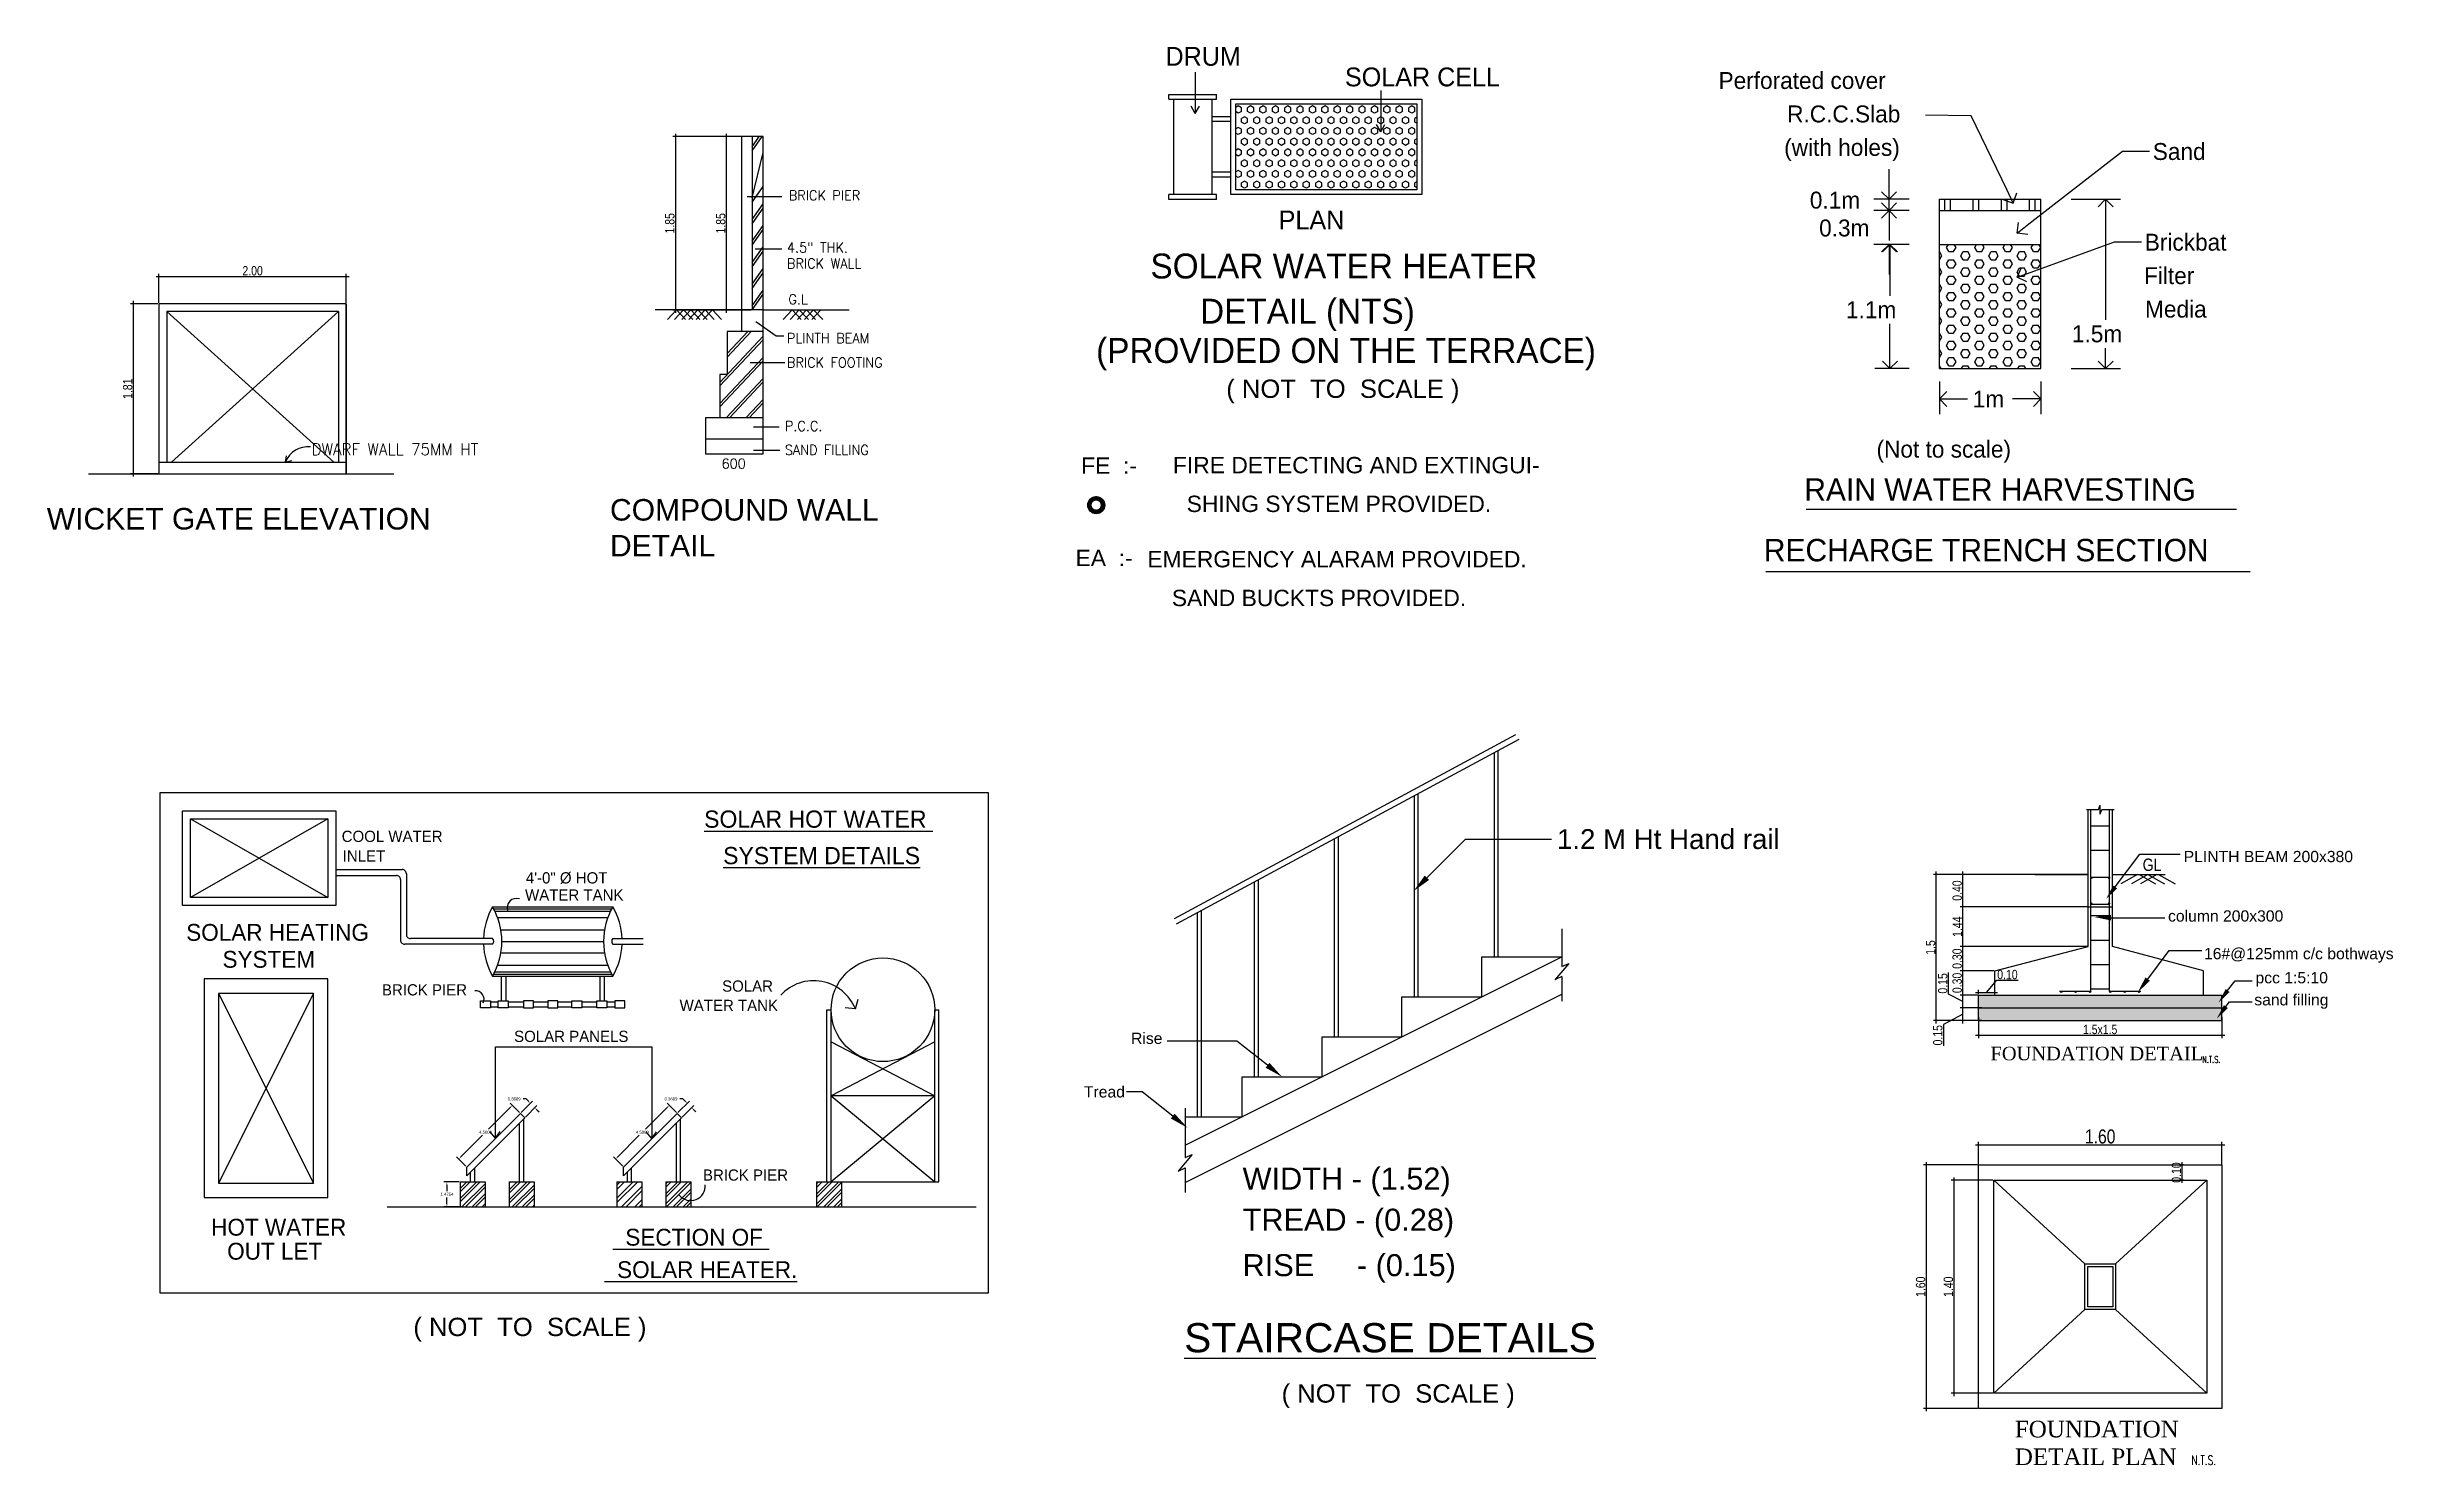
# Model space of a CAD drawing. Header units: metres. Extents: x 13627 to 13863, y 9458 to 9526.
# Drawn here: x 13834.95 to 13859.99, y 9458.42 to 9473.55 of the extents above; entities that cross this region are included whole.
import ezdxf
from ezdxf.enums import TextEntityAlignment as Align

# ---------------------------------------------------------------- set-up
doc = ezdxf.new("R2010")
doc.units = ezdxf.units.M
doc.header["$LTSCALE"] = 150
doc.header["$PDMODE"] = 35
doc.linetypes.add('HIDDEN', pattern=[0.375, 0.25, -0.125])
doc.linetypes.add('HIDDEN2', pattern=[0.1875, 0.125, -0.0625])
doc.layers.get('0').update_dxf_attribs({"linetype": 'CONTINUOUS'})
doc.layers.get('DEFPOINTS').update_dxf_attribs({"color": 1, "linetype": 'CONTINUOUS'})
doc.layers.add('AR_WALL', color=7, linetype='CONTINUOUS', lineweight=40)
for name, color, linetype in [('COMPOUNDWALL', 58, 'CONTINUOUS'), ('DIM', 7, 'CONTINUOUS'), ('TEXT1', 9, 'CONTINUOUS'), ('WALL', 7, 'CONTINUOUS'), ('WICKET_GATE', 57, 'CONTINUOUS')]:
    doc.layers.add(name, color=color, linetype=linetype)
doc.styles.add('approval', font='times.ttf')
doc.styles.add('Arial', font='arial.ttf', dxfattribs={"width": 0.8})
doc.styles.add('ATT', font='swissck.ttf')
doc.styles.add('bold', font='arial.ttf')
doc.styles.add('CMDA', font='simplex.shx', dxfattribs={"width": 0.7})
doc.styles.add('MYS T2', font='archs.shx', dxfattribs={"width": 0.8})
doc.styles.add('ROMANTICITALIC', font='romi____.pfb')
doc.styles.add('T', font='ROMI____.pfb', dxfattribs={"width": 1.2, "height": 24})
doc.styles.add('T1', font='ROMANS.shx', dxfattribs={"width": 0.96, "height": 4})
doc.dimstyles.new('Copy of dimm', dxfattribs={"dimscale": 100, "dimtxt": 0.0625, "dimasz": 0.01, "dimexe": 0.2, "dimexo": 1.2, "dimgap": 0, "dimtad": 1, "dimlfac": 0.0254, "dimzin": 3, "dimdsep": 46, "dimtxsty": 'MYS T2', "dimblk": 'ARCHTICK', "dimcen": 0, "dimse1": 1, "dimse2": 1, "dimclrd": 8, "dimclrt": 1, "dimadec": 0, "dimazin": 1, "dimtfac": 1, "dimtmove": 1, "dimatfit": 2, "dimldrblk": 'OBLIQUE', "dimfxl": 0, "dimtolj": 1, "dimtzin": 0, "dimlwd": -1, "dimarcsym": 0})
doc.dimstyles.get("Standard").update_dxf_attribs({"dimtxt": 0.1, "dimasz": 0.1, "dimexe": 0.03, "dimexo": 0.01, "dimgap": 0.01, "dimtad": 1, "dimzin": 3, "dimdsep": 46, "dimtxsty": 'Arial', "dimblk": 'ARCHTICK', "dimcen": 0.0625, "dimdle": 0.03, "dimclrd": 256, "dimclre": 9, "dimclrt": 256, "dimadec": 0, "dimazin": 0, "dimtfac": 0.6, "dimtofl": 0, "dimtmove": 1, "dimatfit": 3, "dimldrblk": 'OPEN90', "dimfxl": 0, "dimtolj": 1, "dimtzin": 0, "dimlwd": -1, "dimlwe": -1, "dimarcsym": 0})
pattern_1 = [(45, (-5675.37602, 374.29552), (-0.29810197, 0.29810197), []), (45, (-5675.1773, 374.29552), (-0.29810197, 0.29810197), [])]

msp = doc.modelspace()

# ---------------------------------------------------------------- texts
for s, height, p in [('DRUM', 0.20062, (13846.8902, 9473.3527)), ('SOLAR CELL', 0.20062, (13848.8056, 9473.1331)), ('Perforated cover', 0.180558, (13852.7937, 9473.1051)), ('R.C.C.Slab', 0.18056, (13853.5261, 9472.7481)), ('(with holes)', 0.180558, (13853.4939, 9472.3911)), ('Sand', 0.18056, (13857.4288, 9472.3476)), ('0.1m', 0.18056, (13853.7681, 9471.8288)), ('PLAN', 0.20062, (13848.0983, 9471.6075)), ('0.3m', 0.18056, (13853.8673, 9471.5315)), ('Brickbat', 0.18056, (13857.3433, 9471.3801)), ('SOLAR WATER HEATER', 0.265927, (13846.7298, 9471.0832)), ('Filter', 0.18056, (13857.3353, 9471.0231)), ('DETAIL (NTS)', 0.265927, (13847.2597, 9470.6015)), ('1.1m', 0.18056, (13854.1541, 9470.6592)), ('Media', 0.18056, (13857.346, 9470.6661)), ('1.5m', 0.18056, (13856.5652, 9470.4025)), ('(PROVIDED ON THE TERRACE)', 0.265927, (13846.1499, 9470.1824)), ('1m', 0.18056, (13855.5071, 9469.7075)), ('(Not to scale)', 0.180558, (13854.4798, 9469.1721)), ('RAIN WATER HARVESTING', 0.239335, (13853.709, 9468.7121)), ('RECHARGE TRENCH SECTION', 0.239335, (13853.2768, 9468.0657))]:
    msp.add_text(s, height=height).set_placement(p)
at = {"style": 'ATT'}
msp.add_text('GL', height=0.13146, dxfattribs=at).set_placement((13857.3204, 9464.7631))
at = {"attachment_point": 1}
for s, insert, char_height, width in [('{\\fArial|b0|i0|c0|p34;( NOT  TO  SCALE )}', (13847.5392, 9470.0049), 0.195536, 3.324116), ('{\\fArial|b0|i0|c0|p34;1.2 M Ht Hand rail}', (13851.0687, 9465.2082), 0.211179, 3.273277), ('{\\fArial|b0|i0|c0|p34;Rise}', (13846.5227, 9463.0372), 0.12, 0.703931), ('{\\fArial|b0|i0|c0|p34;Tread} ', (13846.0193, 9462.466), 0.12, 1.095003), ('{\\fArial|b0|i0|c0|p34;WIDTH - (1.52)} ', (13847.7129, 9461.5979), 0.234644, 2.964887), ('{\\fArial|b0|i0|c0|p34;TREAD - (0.28)} ', (13847.7129, 9461.1594), 0.234644, 2.964887), ('{\\fArial|b0|i0|c0|p34;RISE     - (0.15)} ', (13847.7129, 9460.6745), 0.234644, 2.964887), ('{\\fArial|b0|i0|c0|p34;( NOT  TO  SCALE )}', (13838.8618, 9459.9961), 0.195536, 3.324116), ('{\\fArial|b0|i0|c0|p34;\\LSTAIRCASE DETAILS}', (13847.0897, 9459.9388), 0.311026, 5.702148), ('{\\fArial|b0|i0|c0|p34;( NOT  TO  SCALE )}', (13848.1296, 9459.286), 0.195536, 3.324116)]:
    msp.add_mtext(s, dxfattribs=dict(at, insert=insert, char_height=char_height, width=width))
at = {"layer": 'DIM', "style": 'T1', "width": 0.96}
for s, height, p in [('BRICK PIER', 0.10478, (13842.869, 9471.9174)), ('4.5" THK.', 0.10478, (13842.8497, 9471.3607)), ('BRICK WALL', 0.10478, (13842.8497, 9471.191)), ('G.L', 0.10478, (13842.8653, 9470.8078)), ('PLINTH BEAM', 0.104778, (13842.8497, 9470.3943)), ('BRICK FOOTING', 0.104778, (13842.8497, 9470.134)), ('P.C.C.', 0.10478, (13842.8271, 9469.4561)), ('DWARF WALL 75MM HT', 0.122769, (13837.7772, 9469.1994)), ('SAND FILLING', 0.104778, (13842.8271, 9469.2022)), ('600', 0.10478, (13842.1515, 9469.0558))]:
    msp.add_text(s, height=height, dxfattribs=at).set_placement(p)
at = {"layer": 'TEXT1', "attachment_point": 1}
for s, insert, char_height, width, style in [('{\\fArial|b0|i0|c0|p34;COMPOUND WALL DETAIL}', (13840.9608, 9468.7301), 0.229568, 3.541349, 'T'), ('{\\fArial|b0|i0|c0|p34;WICKET GATE ELEVATION}', (13834.9492, 9468.6348), 0.229568, 5.010342, 'T'), ('FOUNDATION DETAIL', (13855.6962, 9462.8871), 0.144335, 2.219656, 'approval'), ('N.T.S.', (13857.9562, 9462.786), 0.06971, 0.209129, 'CMDA'), ('FOUNDATION DETAIL PLAN', (13855.9562, 9458.8966), 0.176741, 1.902605, 'approval'), ('N.T.S.', (13857.8413, 9458.525), 0.09942, 0.29825, 'CMDA')]:
    msp.add_mtext(s, dxfattribs=dict(at, insert=insert, char_height=char_height, width=width, style=style))
at = {"layer": 'TEXT1', "char_height": 0.12, "width": 2.516328, "attachment_point": 1}
for s, insert in [('{\\fArial|b0|i0|c0|p34;PLINTH BEAM 200x380}', (13857.7586, 9464.9765)), ('{\\fArial|b0|i0|c0|p34;column 200x300}', (13857.5915, 9464.3425)), ('{\\fArial|b0|i0|c0|p34;16#@125mm c/c bothways}', (13857.9754, 9463.9409)), ('{\\fArial|b0|i0|c0|p34;pcc 1:5:10}', (13858.5249, 9463.6838)), ('{\\fArial|b0|i0|c0|p34;sand filling}', (13858.512, 9463.4486))]:
    msp.add_mtext(s, dxfattribs=dict(at, insert=insert))

# ---------------------------------------------------------------- blocks, each defined once
blk = doc.blocks.new('_ArchTick')
at = {"color": 0, "linetype": 'ByBlock', "const_width": 0.00381}
blk.add_lwpolyline([(-0.0127, -0.0127), (0.0127, 0.0127)], dxfattribs=at)
blk = doc.blocks.new('*D150')
at = {"layer": 'DEFPOINTS', "color": 0}
for p in [(13858.166, 9461.842), (13855.568, 9461.626), (13858.166, 9461.626)]:
    blk.add_point(p, dxfattribs=at)
at = {"layer": 'DIM'}
blk.add_line((13855.538, 9461.842), (13858.196, 9461.842), dxfattribs=at)
at = {"layer": 'DIM', "color": 9}
for p, q in [((13855.568, 9461.636), (13855.568, 9461.872)), ((13858.166, 9461.636), (13858.166, 9461.872))]:
    blk.add_line(p, q, dxfattribs=at)
at = {"layer": 'DIM', "xscale": 0.1, "yscale": 0.1, "zscale": 0.1, "rotation": 180}
blk.add_blockref('_ArchTick', (13855.568, 9461.842), dxfattribs=at)
at = {"layer": 'DIM', "xscale": 0.1, "yscale": 0.1, "zscale": 0.1}
blk.add_blockref('_ArchTick', (13858.166, 9461.842), dxfattribs=at)
at = {"layer": 'DIM', "insert": (13856.867, 9461.929), "char_height": 0.1, "attachment_point": 5, "style": 'Arial'}
blk.add_mtext('\\A1;{\\H1.5x;1.60}', dxfattribs=at)
blk = doc.blocks.new('_Open90')
at = {"layer": 'AR_WALL', "color": 0, "lineweight": -2}
for p, q in [((0, 0), (-0.0254, 0)), ((-0.0127, 0.0127), (0, 0)), ((0, 0), (-0.0127, -0.0127))]:
    blk.add_line(p, q, dxfattribs=at)
blk = doc.blocks.new('*D151')
at = {"layer": 'DEFPOINTS', "color": 0}
for p in [(13855.308, 9461.464), (13855.73, 9461.464), (13855.73, 9459.19)]:
    blk.add_point(p, dxfattribs=at)
at = {"layer": 'DIM'}
blk.add_line((13855.308, 9459.16), (13855.308, 9461.494), dxfattribs=at)
at = {"layer": 'DIM', "color": 9}
for p, q in [((13855.72, 9461.464), (13855.278, 9461.464)), ((13855.72, 9459.19), (13855.278, 9459.19))]:
    blk.add_line(p, q, dxfattribs=at)
at = {"layer": 'DIM', "xscale": 0.1, "yscale": 0.1, "zscale": 0.1}
for p, rotation in [((13855.308, 9461.464), 90), ((13855.308, 9459.19), 270)]:
    blk.add_blockref('_ArchTick', p, dxfattribs=dict(at, rotation=rotation))
at = {"layer": 'DIM', "insert": (13855.247, 9460.327), "char_height": 0.1, "attachment_point": 5, "rotation": 90, "style": 'Arial'}
blk.add_mtext('\\A1;{1.40}', dxfattribs=at)
blk = doc.blocks.new('*D152')
at = {"layer": 'DEFPOINTS', "color": 0}
for p in [(13855.012, 9461.626), (13855.568, 9461.626), (13855.568, 9459.028)]:
    blk.add_point(p, dxfattribs=at)
at = {"layer": 'DIM', "color": 9}
for p, q in [((13855.558, 9461.626), (13854.982, 9461.626)), ((13855.558, 9459.028), (13854.982, 9459.028))]:
    blk.add_line(p, q, dxfattribs=at)
at = {"layer": 'DIM'}
blk.add_line((13855.012, 9458.998), (13855.012, 9461.656), dxfattribs=at)
at = {"layer": 'DIM', "xscale": 0.1, "yscale": 0.1, "zscale": 0.1}
for p, rotation in [((13855.012, 9461.626), 90), ((13855.012, 9459.028), 270)]:
    blk.add_blockref('_ArchTick', p, dxfattribs=dict(at, rotation=rotation))
at = {"layer": 'DIM', "insert": (13854.951, 9460.327), "char_height": 0.1, "attachment_point": 5, "rotation": 90, "style": 'Arial'}
blk.add_mtext('\\A1;{1.60}', dxfattribs=at)
blk = doc.blocks.new('*D153')
at = {"layer": 'DEFPOINTS', "color": 0}
for p in [(13857.742, 9461.626), (13857.765, 9461.626), (13857.765, 9461.464)]:
    blk.add_point(p, dxfattribs=at)
at = {"layer": 'DIM', "color": 9}
for p, q in [((13857.755, 9461.626), (13857.712, 9461.626)), ((13857.755, 9461.464), (13857.712, 9461.464))]:
    blk.add_line(p, q, dxfattribs=at)
at = {"layer": 'DIM'}
blk.add_line((13857.742, 9461.434), (13857.742, 9461.656), dxfattribs=at)
at = {"layer": 'DIM', "xscale": 0.1, "yscale": 0.1, "zscale": 0.1}
for p, rotation in [((13857.742, 9461.626), 90), ((13857.742, 9461.464), 270)]:
    blk.add_blockref('_ArchTick', p, dxfattribs=dict(at, rotation=rotation))
at = {"layer": 'DIM', "insert": (13857.681, 9461.545), "char_height": 0.1, "attachment_point": 5, "rotation": 90, "style": 'Arial'}
blk.add_mtext('\\A1;{0.10}', dxfattribs=at)
blk = doc.blocks.new('*D154')
at = {"layer": 'DEFPOINTS', "color": 0}
for p in [(13855.568, 9463.214), (13858.166, 9463.214), (13858.166, 9463.01)]:
    blk.add_point(p, dxfattribs=at)
at = {"layer": 'DIM'}
blk.add_line((13855.538, 9463.01), (13858.196, 9463.01), dxfattribs=at)
at = {"layer": 'DIM', "color": 9}
for p, q in [((13855.568, 9463.204), (13855.568, 9462.98)), ((13858.166, 9463.204), (13858.166, 9462.98))]:
    blk.add_line(p, q, dxfattribs=at)
at = {"layer": 'DIM', "xscale": 0.1, "yscale": 0.1, "zscale": 0.1, "rotation": 180}
blk.add_blockref('_ArchTick', (13855.568, 9463.01), dxfattribs=at)
at = {"layer": 'DIM', "xscale": 0.1, "yscale": 0.1, "zscale": 0.1}
blk.add_blockref('_ArchTick', (13858.166, 9463.01), dxfattribs=at)
at = {"layer": 'DIM', "insert": (13856.867, 9463.071), "char_height": 0.1, "attachment_point": 5, "style": 'Arial'}
blk.add_mtext('\\A1;1.5x1.5', dxfattribs=at)
blk = doc.blocks.new('*D155')
at = {"layer": 'DEFPOINTS', "color": 0}
for p in [(13855.118, 9464.726), (13855.568, 9464.726), (13855.568, 9463.167)]:
    blk.add_point(p, dxfattribs=at)
at = {"layer": 'DIM', "color": 9}
for p, q in [((13855.558, 9464.726), (13855.088, 9464.726)), ((13855.558, 9463.167), (13855.088, 9463.167))]:
    blk.add_line(p, q, dxfattribs=at)
at = {"layer": 'DIM'}
blk.add_line((13855.118, 9463.137), (13855.118, 9464.756), dxfattribs=at)
at = {"layer": 'DIM', "xscale": 0.1, "yscale": 0.1, "zscale": 0.1}
for p, rotation in [((13855.118, 9464.726), 90), ((13855.118, 9463.167), 270)]:
    blk.add_blockref('_ArchTick', p, dxfattribs=dict(at, rotation=rotation))
at = {"layer": 'DIM', "insert": (13855.057, 9463.946), "char_height": 0.1, "attachment_point": 5, "rotation": 90, "style": 'Arial'}
blk.add_mtext('\\A1;1.5', dxfattribs=at)
blk = doc.blocks.new('*D156')
at = {"layer": 'DEFPOINTS', "color": 0}
for p in [(13855.568, 9463.438), (13855.741, 9463.466), (13855.741, 9463.438)]:
    blk.add_point(p, dxfattribs=at)
at = {"layer": 'DIM', "color": 9}
for p, q in [((13855.568, 9463.448), (13855.568, 9463.496)), ((13855.741, 9463.448), (13855.741, 9463.496))]:
    blk.add_line(p, q, dxfattribs=at)
at = {"layer": 'DIM'}
for p, q in [((13855.655, 9463.466), (13855.763, 9463.596)), ((13855.763, 9463.596), (13855.991, 9463.596)), ((13855.538, 9463.466), (13855.771, 9463.466))]:
    blk.add_line(p, q, dxfattribs=at)
at = {"layer": 'DIM', "xscale": 0.1, "yscale": 0.1, "zscale": 0.1, "rotation": 180}
blk.add_blockref('_ArchTick', (13855.568, 9463.466), dxfattribs=at)
at = {"layer": 'DIM', "xscale": 0.1, "yscale": 0.1, "zscale": 0.1}
blk.add_blockref('_ArchTick', (13855.741, 9463.466), dxfattribs=at)
at = {"layer": 'DIM', "insert": (13855.877, 9463.657), "char_height": 0.1, "attachment_point": 5, "style": 'Arial'}
blk.add_mtext('\\A1;0.10', dxfattribs=at)
blk = doc.blocks.new('*D157')
at = {"layer": 'DEFPOINTS', "color": 0}
for p in [(13855.402, 9463.302), (13855.613, 9463.302), (13855.613, 9463.167)]:
    blk.add_point(p, dxfattribs=at)
at = {"layer": 'DIM'}
for p, q in [((13855.402, 9463.235), (13855.195, 9463.125)), ((13855.402, 9463.137), (13855.402, 9463.332)), ((13855.195, 9463.125), (13855.195, 9462.896))]:
    blk.add_line(p, q, dxfattribs=at)
at = {"layer": 'DIM', "color": 9}
for p, q in [((13855.603, 9463.302), (13855.372, 9463.302)), ((13855.603, 9463.167), (13855.372, 9463.167))]:
    blk.add_line(p, q, dxfattribs=at)
at = {"layer": 'DIM', "xscale": 0.1, "yscale": 0.1, "zscale": 0.1}
for p, rotation in [((13855.402, 9463.302), 90), ((13855.402, 9463.167), 270)]:
    blk.add_blockref('_ArchTick', p, dxfattribs=dict(at, rotation=rotation))
at = {"layer": 'DIM', "insert": (13855.134, 9463.01), "char_height": 0.1, "attachment_point": 5, "rotation": 90, "style": 'Arial'}
blk.add_mtext('\\A1;0.15', dxfattribs=at)
blk = doc.blocks.new('*D158')
at = {"layer": 'DEFPOINTS', "color": 0}
for p in [(13855.402, 9463.438), (13855.568, 9463.438), (13855.568, 9463.302)]:
    blk.add_point(p, dxfattribs=at)
at = {"layer": 'DIM'}
for p, q in [((13855.248, 9463.449), (13855.248, 9463.678)), ((13855.402, 9463.37), (13855.248, 9463.449)), ((13855.402, 9463.272), (13855.402, 9463.468))]:
    blk.add_line(p, q, dxfattribs=at)
at = {"layer": 'DIM', "color": 9}
for p, q in [((13855.558, 9463.438), (13855.372, 9463.438)), ((13855.558, 9463.302), (13855.372, 9463.302))]:
    blk.add_line(p, q, dxfattribs=at)
at = {"layer": 'DIM', "xscale": 0.1, "yscale": 0.1, "zscale": 0.1}
for p, rotation in [((13855.402, 9463.438), 90), ((13855.402, 9463.302), 270)]:
    blk.add_blockref('_ArchTick', p, dxfattribs=dict(at, rotation=rotation))
at = {"layer": 'DIM', "insert": (13855.187, 9463.563), "char_height": 0.1, "attachment_point": 5, "rotation": 90, "style": 'Arial'}
blk.add_mtext('\\A1;0.15', dxfattribs=at)
blk = doc.blocks.new('*D159')
at = {"layer": 'DEFPOINTS', "color": 0}
for p in [(13855.402, 9463.697), (13855.741, 9463.697), (13855.568, 9463.438)]:
    blk.add_point(p, dxfattribs=at)
at = {"layer": 'DIM'}
blk.add_line((13855.402, 9463.408), (13855.402, 9463.727), dxfattribs=at)
at = {"layer": 'DIM', "color": 9}
for p, q in [((13855.731, 9463.697), (13855.372, 9463.697)), ((13855.558, 9463.438), (13855.372, 9463.438))]:
    blk.add_line(p, q, dxfattribs=at)
at = {"layer": 'DIM', "xscale": 0.1, "yscale": 0.1, "zscale": 0.1}
for p, rotation in [((13855.402, 9463.697), 90), ((13855.402, 9463.438), 270)]:
    blk.add_blockref('_ArchTick', p, dxfattribs=dict(at, rotation=rotation))
at = {"layer": 'DIM', "insert": (13855.341, 9463.568), "char_height": 0.1, "attachment_point": 5, "rotation": 90, "style": 'Arial'}
blk.add_mtext('\\A1;0.30', dxfattribs=at)
blk = doc.blocks.new('*D160')
at = {"layer": 'DEFPOINTS', "color": 0}
for p in [(13855.402, 9463.957), (13856.737, 9463.957), (13855.741, 9463.697)]:
    blk.add_point(p, dxfattribs=at)
at = {"layer": 'DIM'}
blk.add_line((13855.402, 9463.667), (13855.402, 9463.987), dxfattribs=at)
at = {"layer": 'DIM', "color": 9}
for p, q in [((13856.727, 9463.957), (13855.372, 9463.957)), ((13855.731, 9463.697), (13855.372, 9463.697))]:
    blk.add_line(p, q, dxfattribs=at)
at = {"layer": 'DIM', "xscale": 0.1, "yscale": 0.1, "zscale": 0.1}
for p, rotation in [((13855.402, 9463.957), 90), ((13855.402, 9463.697), 270)]:
    blk.add_blockref('_ArchTick', p, dxfattribs=dict(at, rotation=rotation))
at = {"layer": 'DIM', "insert": (13855.341, 9463.827), "char_height": 0.1, "attachment_point": 5, "rotation": 90, "style": 'Arial'}
blk.add_mtext('\\A1;0.30', dxfattribs=at)
blk = doc.blocks.new('*D161')
at = {"layer": 'DEFPOINTS', "color": 0}
for p in [(13855.402, 9464.379), (13856.737, 9464.379), (13856.737, 9463.957)]:
    blk.add_point(p, dxfattribs=at)
at = {"layer": 'DIM', "color": 9}
for p, q in [((13856.727, 9464.379), (13855.372, 9464.379)), ((13856.727, 9463.957), (13855.372, 9463.957))]:
    blk.add_line(p, q, dxfattribs=at)
at = {"layer": 'DIM'}
blk.add_line((13855.402, 9463.927), (13855.402, 9464.409), dxfattribs=at)
at = {"layer": 'DIM', "xscale": 0.1, "yscale": 0.1, "zscale": 0.1}
for p, rotation in [((13855.402, 9464.379), 90), ((13855.402, 9463.957), 270)]:
    blk.add_blockref('_ArchTick', p, dxfattribs=dict(at, rotation=rotation))
at = {"layer": 'DIM', "insert": (13855.342, 9464.168), "char_height": 0.1, "attachment_point": 5, "rotation": 90, "style": 'Arial'}
blk.add_mtext('\\A1;1.44', dxfattribs=at)
blk = doc.blocks.new('*D162')
at = {"layer": 'DEFPOINTS', "color": 0}
for p in [(13855.402, 9464.726), (13856.737, 9464.726), (13856.737, 9464.379)]:
    blk.add_point(p, dxfattribs=at)
at = {"layer": 'DIM', "color": 9}
for p, q in [((13856.727, 9464.726), (13855.372, 9464.726)), ((13856.727, 9464.379), (13855.372, 9464.379))]:
    blk.add_line(p, q, dxfattribs=at)
at = {"layer": 'DIM'}
blk.add_line((13855.402, 9464.349), (13855.402, 9464.756), dxfattribs=at)
at = {"layer": 'DIM', "xscale": 0.1, "yscale": 0.1, "zscale": 0.1}
for p, rotation in [((13855.402, 9464.726), 90), ((13855.402, 9464.379), 270)]:
    blk.add_blockref('_ArchTick', p, dxfattribs=dict(at, rotation=rotation))
at = {"layer": 'DIM', "insert": (13855.341, 9464.553), "char_height": 0.1, "attachment_point": 5, "rotation": 90, "style": 'Arial'}
blk.add_mtext('\\A1;0.40', dxfattribs=at)
blk = doc.blocks.new('*D164')
at = {"color": 0, "lineweight": -2}
for p, q in [((14698.35, 9303.67), (14697.06, 9302.38)), ((14698.9, 9303.36), (14698.35, 9303.92)), ((14695.72, 9300.18), (14695.16, 9300.74)), ((14695.42, 9300.74), (14696.7, 9302.02))]:
    blk.add_line(p, q, dxfattribs=at)
at = {"color": 0}
for points in [[(14698.33, 9303.69), (14698.37, 9303.64), (14698.47, 9303.79)], [(14695.4, 9300.76), (14695.44, 9300.72), (14695.29, 9300.61)]]:
    blk.add_solid(points, dxfattribs=at)
at = {"layer": 'DEFPOINTS', "color": 0}
for p in [(14698.47, 9303.79), (14698.95, 9303.32), (14695.77, 9300.14)]:
    blk.add_point(p, dxfattribs=at)
at = {"color": 0, "insert": (14696.88, 9302.2), "char_height": 0.18, "attachment_point": 5}
blk.add_mtext('\\A1;4.5000', dxfattribs=at)
blk = doc.blocks.new('*D165')
at = {"color": 0, "lineweight": -2}
for p, q in [((14698.99, 9303.36), (14699.67, 9304.04)), ((14699.29, 9304.17), (14699.11, 9304.17)), ((14699.25, 9303.1), (14699.93, 9303.78)), ((14699.42, 9304.04), (14699.29, 9304.17)), ((14699.93, 9303.52), (14700.06, 9303.4))]:
    blk.add_line(p, q, dxfattribs=at)
at = {"color": 0}
for points in [[(14699.44, 9304.06), (14699.39, 9304.02), (14699.54, 9303.91)], [(14699.95, 9303.55), (14699.91, 9303.5), (14699.8, 9303.65)]]:
    blk.add_solid(points, dxfattribs=at)
at = {"layer": 'DEFPOINTS', "color": 0}
for p in [(14699.54, 9303.91), (14698.95, 9303.32), (14699.21, 9303.06)]:
    blk.add_point(p, dxfattribs=at)
at = {"color": 0, "insert": (14698.58, 9304.17), "char_height": 0.18, "attachment_point": 5}
blk.add_mtext('\\A1;0.3689', dxfattribs=at)
blk = doc.blocks.new('*D166')
at = {"color": 0, "lineweight": -2}
for p, q in [((14707.65, 9303.67), (14706.36, 9302.38)), ((14708.21, 9303.36), (14707.65, 9303.92)), ((14705.02, 9300.18), (14704.47, 9300.74)), ((14704.72, 9300.74), (14706, 9302.02))]:
    blk.add_line(p, q, dxfattribs=at)
at = {"color": 0}
for points in [[(14707.63, 9303.69), (14707.67, 9303.64), (14707.77, 9303.79)], [(14704.7, 9300.76), (14704.74, 9300.72), (14704.59, 9300.61)]]:
    blk.add_solid(points, dxfattribs=at)
at = {"layer": 'DEFPOINTS', "color": 0}
for p in [(14707.77, 9303.79), (14708.25, 9303.32), (14705.07, 9300.14)]:
    blk.add_point(p, dxfattribs=at)
at = {"color": 0, "insert": (14706.18, 9302.2), "char_height": 0.18, "attachment_point": 5}
blk.add_mtext('\\A1;4.5000', dxfattribs=at)
blk = doc.blocks.new('*D167')
at = {"color": 0, "lineweight": -2}
for p, q in [((14708.29, 9303.36), (14708.97, 9304.04)), ((14708.59, 9304.17), (14708.41, 9304.17)), ((14708.55, 9303.1), (14709.23, 9303.78)), ((14708.72, 9304.04), (14708.59, 9304.17)), ((14709.23, 9303.52), (14709.36, 9303.4))]:
    blk.add_line(p, q, dxfattribs=at)
at = {"color": 0}
for points in [[(14708.74, 9304.06), (14708.69, 9304.02), (14708.84, 9303.91)], [(14709.25, 9303.55), (14709.21, 9303.5), (14709.1, 9303.65)]]:
    blk.add_solid(points, dxfattribs=at)
at = {"layer": 'DEFPOINTS', "color": 0}
for p in [(14708.84, 9303.91), (14708.25, 9303.32), (14708.51, 9303.06)]:
    blk.add_point(p, dxfattribs=at)
at = {"color": 0, "insert": (14707.88, 9304.17), "char_height": 0.18, "attachment_point": 5}
blk.add_mtext('\\A1;0.3689', dxfattribs=at)
blk = doc.blocks.new('*D168')
at = {"color": 0, "lineweight": -2}
for p, q in [((14695.31, 9299.25), (14694.41, 9299.25)), ((14694.59, 9299.07), (14694.59, 9298.7)), ((14694.59, 9297.96), (14694.59, 9298.34)), ((14695.31, 9297.78), (14694.41, 9297.78))]:
    blk.add_line(p, q, dxfattribs=at)
at = {"color": 0}
for points in [[(14694.56, 9299.07), (14694.62, 9299.07), (14694.59, 9299.25)], [(14694.56, 9297.96), (14694.62, 9297.96), (14694.59, 9297.78)]]:
    blk.add_solid(points, dxfattribs=at)
at = {"layer": 'DEFPOINTS', "color": 0}
for p in [(14695.38, 9299.25), (14694.59, 9297.78), (14695.38, 9297.78)]:
    blk.add_point(p, dxfattribs=at)
at = {"color": 0, "insert": (14694.59, 9298.52), "char_height": 0.18, "attachment_point": 5}
blk.add_mtext('\\A1;1.4754', dxfattribs=at)
blk = doc.blocks.new('*D107')
at = {"layer": 'DEFPOINTS', "color": 0}
for p in [(13835.874, 9470.814), (13836.146, 9470.814), (13836.146, 9468.999)]:
    blk.add_point(p, dxfattribs=at)
at = {"layer": 'WICKET_GATE', "color": 9}
for p, q in [((13836.136, 9470.814), (13835.844, 9470.814)), ((13836.136, 9468.999), (13835.844, 9468.999))]:
    blk.add_line(p, q, dxfattribs=at)
at = {"layer": 'WICKET_GATE'}
blk.add_line((13835.874, 9468.969), (13835.874, 9470.844), dxfattribs=at)
at = {"layer": 'WICKET_GATE', "xscale": 0.1, "yscale": 0.1, "zscale": 0.1}
for p, rotation in [((13835.874, 9470.814), 90), ((13835.874, 9468.999), 270)]:
    blk.add_blockref('_ArchTick', p, dxfattribs=dict(at, rotation=rotation))
at = {"layer": 'WICKET_GATE', "color": 1, "insert": (13835.813, 9469.907), "char_height": 0.1, "attachment_point": 5, "rotation": 90, "style": 'Arial'}
blk.add_mtext('\\A1;1.81', dxfattribs=at)
blk = doc.blocks.new('*D108')
at = {"layer": 'DEFPOINTS', "color": 0}
for p in [(13838.146, 9471.103), (13836.146, 9470.814), (13838.146, 9470.814)]:
    blk.add_point(p, dxfattribs=at)
at = {"layer": 'WICKET_GATE'}
blk.add_line((13836.116, 9471.103), (13838.176, 9471.103), dxfattribs=at)
at = {"layer": 'WICKET_GATE', "color": 9}
for p, q in [((13836.146, 9470.824), (13836.146, 9471.133)), ((13838.146, 9470.824), (13838.146, 9471.133))]:
    blk.add_line(p, q, dxfattribs=at)
at = {"layer": 'WICKET_GATE', "xscale": 0.1, "yscale": 0.1, "zscale": 0.1, "rotation": 180}
blk.add_blockref('_ArchTick', (13836.146, 9471.103), dxfattribs=at)
at = {"layer": 'WICKET_GATE', "xscale": 0.1, "yscale": 0.1, "zscale": 0.1}
blk.add_blockref('_ArchTick', (13838.146, 9471.103), dxfattribs=at)
at = {"layer": 'WICKET_GATE', "color": 2, "insert": (13837.146, 9471.165), "char_height": 0.1, "attachment_point": 5, "style": 'Arial'}
blk.add_mtext('\\A1;2.00', dxfattribs=at)
blk = doc.blocks.new('*D109')
at = {"layer": 'COMPOUNDWALL', "color": 9}
for p, q in [((13842.469, 9472.597), (13842.174, 9472.597)), ((13842.469, 9470.747), (13842.174, 9470.747))]:
    blk.add_line(p, q, dxfattribs=at)
at = {"layer": 'COMPOUNDWALL'}
blk.add_line((13842.204, 9470.717), (13842.204, 9472.627), dxfattribs=at)
at = {"layer": 'DEFPOINTS', "color": 0}
for p in [(13842.204, 9472.597), (13842.479, 9472.597), (13842.479, 9470.747)]:
    blk.add_point(p, dxfattribs=at)
at = {"layer": 'COMPOUNDWALL', "xscale": 0.1, "yscale": 0.1, "zscale": 0.1}
for p, rotation in [((13842.204, 9472.597), 90), ((13842.204, 9470.747), 270)]:
    blk.add_blockref('_ArchTick', p, dxfattribs=dict(at, rotation=rotation))
at = {"layer": 'COMPOUNDWALL', "color": 1, "insert": (13842.143, 9471.672), "char_height": 0.1, "attachment_point": 5, "rotation": 90, "style": 'Arial'}
blk.add_mtext('\\A1;1.85', dxfattribs=at)
blk = doc.blocks.new('*D110')
at = {"layer": 'COMPOUNDWALL', "color": 9}
for p, q in [((13842.469, 9472.597), (13841.631, 9472.597)), ((13842.469, 9470.747), (13841.631, 9470.747))]:
    blk.add_line(p, q, dxfattribs=at)
at = {"layer": 'COMPOUNDWALL'}
blk.add_line((13841.661, 9472.627), (13841.661, 9470.717), dxfattribs=at)
at = {"layer": 'DEFPOINTS', "color": 0}
for p in [(13842.479, 9472.597), (13841.661, 9470.747), (13842.479, 9470.747)]:
    blk.add_point(p, dxfattribs=at)
at = {"layer": 'COMPOUNDWALL', "xscale": 0.1, "yscale": 0.1, "zscale": 0.1}
for p, rotation in [((13841.661, 9472.597), 90), ((13841.661, 9470.747), 270)]:
    blk.add_blockref('_ArchTick', p, dxfattribs=dict(at, rotation=rotation))
at = {"layer": 'COMPOUNDWALL', "color": 2, "insert": (13841.6, 9471.672), "char_height": 0.1, "attachment_point": 5, "rotation": 90, "style": 'Arial'}
blk.add_mtext('\\A1;1.85', dxfattribs=at)
blk = doc.blocks.new('A$C137C0CC2')
h = blk.add_hatch(color=11)
h.paths.add_polyline_path([(0.473, 1.669, -1), (0.196, 1.669, -1)])
h.paths.add_polyline_path([(0.265, 1.669, 1), (0.404, 1.669, 1)], flags=16)
for centre, radius in [((0.336, 1.667), 0.131), ((0.334, 1.669), 0.0851)]:
    blk.add_circle(centre, radius)
at = {"style": 'bold'}
for s, height, p in [('FE  :-', 0.2517, (0.533, 2.151)), ('FIRE DETECTING AND EXTINGUI-', 0.25173, (4.34, 2.158)), (' SHING SYSTEM PROVIDED.', 0.25173, (4.024, 1.562)), ('EA  :-', 0.2517, (0.457, 0.729)), ('EMERGENCY ALARAM PROVIDED.', 0.25173, (4.044, 0.711)), ('SAND BUCKTS PROVIDED.', 0.25173, (3.766, 0.114))]:
    blk.add_text(s, height=height, dxfattribs=at).set_placement(p, align=Align.CENTER)
blk = doc.blocks.new('SOLAR PANEL')
h = blk.add_hatch()
h.set_pattern_fill('ANSI32', color=256, scale=1.124213, style=0)
h.set_pattern_definition(pattern_1)
h.paths.add_polyline_path([(874.68564, -174.9181), (874.68564, -173.44268), (873.21022, -173.44268), (873.21022, -174.9181)])
h = blk.add_hatch()
h.set_pattern_fill('ANSI32', color=256, scale=1.124213, style=0)
h.set_pattern_definition(pattern_1)
h.paths.add_polyline_path([(876.11527, -174.9181), (877.59068, -174.9181), (877.59068, -173.44268), (876.11527, -173.44268)])
h = blk.add_hatch()
h.set_pattern_fill('ANSI32', color=256, scale=1.124213, style=0)
h.set_pattern_definition([(45, (1098.2867, -231.8222), (-0.391229, 0.391229), []), (45, (1098.54754, -231.8222), (-0.391229, 0.391229), [])])
h.paths.add_polyline_path([(883.98602, -173.44268), (882.5106, -173.44268), (882.5106, -174.9181), (883.98602, -174.9181)])
h = blk.add_hatch()
h.set_pattern_fill('ANSI32', color=256, scale=1.124213, style=0)
h.set_pattern_definition(pattern_1)
h.paths.add_polyline_path([(886.89106, -173.44268), (885.41564, -173.44268), (885.41564, -174.9181), (886.89106, -174.9181)])
h = blk.add_hatch()
h.set_pattern_fill('ANSI32', color=256, scale=1.124213, style=0)
h.set_pattern_definition(pattern_1)
h.paths.add_polyline_path([(895.82249, -173.44268), (894.34707, -173.44268), (894.34707, -174.9181), (895.82249, -174.9181)])
for p, q in [((856.7442, -151.45578), (865.83008, -151.45578)), ((856.7442, -157.05811), (856.7442, -151.45578)), ((865.83008, -151.45578), (865.83008, -157.05811)), ((857.22069, -151.93226), (865.35359, -151.93226)), ((857.22069, -156.58162), (857.22069, -151.93226)), ((865.35359, -151.93226), (865.35359, -156.58162)), ((865.83008, -154.92962), (869.77302, -154.92962)), ((865.83008, -155.27389), (869.42876, -155.27389)), ((869.67466, -155.51979), (869.67466, -159.10978)), ((870.01893, -155.17553), (870.01893, -158.77403)), ((865.83008, -157.05811), (856.7442, -157.05811)), ((865.35359, -156.58162), (857.22069, -156.58162)), ((875.13352, -157.13522), (882.26387, -157.13522)), ((875.19813, -157.25125), (882.19927, -157.25125)), ((875.2706, -157.39308), (882.1268, -157.39308)), ((875.43177, -157.77127), (881.96563, -157.77127)), ((875.62678, -158.50403), (881.77061, -158.50403)), ((875.13352, -159.35569), (869.92056, -159.35569)), ((875.13352, -159.01993), (870.26483, -159.01993)), ((875.62678, -159.87159), (881.77061, -159.87159)), ((875.68419, -159.18781), (881.7132, -159.18781)), ((882.26387, -159.01993), (884.05768, -159.01993)), ((882.26387, -159.35569), (884.05768, -159.35569)), ((875.13352, -161.2404), (882.26387, -161.2404)), ((875.19813, -161.12436), (882.19927, -161.12436)), ((875.2706, -160.98254), (882.1268, -160.98254)), ((875.43177, -160.60435), (881.96563, -160.60435)), ((875.64343, -161.2404), (875.64343, -162.7068)), ((875.91393, -161.2404), (875.91393, -162.7068)), ((881.48347, -161.2404), (881.48347, -162.7068)), ((881.75397, -161.2404), (881.75397, -162.7068)), ((874.41413, -162.7068), (875.00937, -162.7068)), ((874.41413, -163.12926), (874.41413, -162.7068)), ((875.00937, -162.7068), (875.00937, -163.12926)), ((875.00937, -162.77867), (875.47113, -162.77867)), ((875.47113, -162.7068), (876.06637, -162.7068)), ((875.47113, -163.12926), (875.47113, -162.7068)), ((876.06637, -162.7068), (876.06637, -163.12926)), ((876.06637, -162.77867), (876.96343, -162.77867)), ((877.55867, -162.7068), (876.96343, -162.7068)), ((876.96343, -162.7068), (876.96343, -163.12926)), ((877.55867, -163.12926), (877.55867, -162.7068)), ((877.55867, -162.77867), (878.40108, -162.77867)), ((878.99632, -162.7068), (878.40108, -162.7068)), ((878.40108, -162.7068), (878.40108, -163.12926)), ((878.99632, -163.12926), (878.99632, -162.7068)), ((878.99632, -162.77867), (879.83873, -162.77867)), ((879.83873, -162.7068), (880.43397, -162.7068)), ((879.83873, -163.12926), (879.83873, -162.7068)), ((880.43397, -162.7068), (880.43397, -163.12926)), ((880.43397, -162.77867), (881.31116, -162.77867)), ((881.31116, -162.7068), (881.9064, -162.7068)), ((881.31116, -163.12926), (881.31116, -162.7068)), ((881.9064, -162.7068), (881.9064, -163.12926)), ((881.9064, -162.77867), (882.36816, -162.77867)), ((882.98327, -162.7068), (882.38803, -162.7068)), ((882.38803, -162.7068), (882.38803, -163.12926)), ((882.98327, -163.12926), (882.98327, -162.7068)), ((896.64424, -163.18948), (896.81263, -162.61222)), ((875.00937, -163.12926), (874.41413, -163.12926)), ((875.00937, -163.05739), (875.47113, -163.05739)), ((876.06637, -163.12926), (875.47113, -163.12926)), ((876.06637, -163.05739), (876.96343, -163.05739)), ((876.96343, -163.12926), (877.55867, -163.12926)), ((877.55867, -163.05739), (878.40108, -163.05739)), ((878.40108, -163.12926), (878.99632, -163.12926)), ((878.99632, -163.05739), (879.83873, -163.05739)), ((880.43397, -163.12926), (879.83873, -163.12926)), ((880.43397, -163.05739), (881.31116, -163.05739)), ((881.9064, -163.12926), (881.31116, -163.12926)), ((881.9064, -163.05739), (882.36816, -163.05739)), ((882.38803, -163.12926), (882.98327, -163.12926)), ((894.96183, -173.44268), (894.96183, -163.23772)), ((894.96183, -163.23772), (895.20773, -163.23772)), ((895.20773, -173.44268), (895.20773, -163.23772)), ((896.64424, -163.18948), (896.04729, -163.11706)), ((901.3553, -173.44268), (901.3553, -163.23772)), ((901.3553, -163.23772), (901.60121, -163.23772)), ((901.60121, -173.44268), (901.60121, -163.23772)), ((875.30591, -170.85519), (875.30591, -165.42655)), ((875.30591, -165.42655), (884.58481, -165.42655)), ((884.58481, -165.42655), (884.58481, -170.87667)), ((895.20773, -165.14409), (901.3553, -168.3402)), ((901.3553, -165.14409), (895.20773, -168.3402)), ((901.3553, -168.3402), (895.20773, -168.3402)), ((895.20773, -168.3402), (901.3553, -173.44268)), ((901.3553, -168.3402), (895.20773, -173.44268)), ((873.60017, -172.56093), (876.78217, -169.37893)), ((873.60017, -173.08257), (877.04299, -169.63975)), ((876.78217, -169.37893), (877.04299, -169.63975)), ((876.97592, -173.44268), (876.97592, -169.70681)), ((882.90055, -172.56093), (886.08254, -169.37893)), ((882.90055, -173.08257), (886.34336, -169.63975)), ((886.08254, -169.37893), (886.34336, -169.63975)), ((886.2763, -173.44268), (886.2763, -169.70681)), ((875.30591, -170.85519), (874.9657, -170.45656)), ((875.30591, -170.85519), (875.58156, -170.45656)), ((876.73002, -173.44268), (876.73002, -169.95272)), ((884.58481, -170.87667), (884.2446, -170.47804)), ((884.58481, -170.87667), (884.86045, -170.47804)), ((886.0304, -173.44268), (886.0304, -169.95272)), ((873.21022, -173.44268), (874.68564, -173.44268)), ((873.21022, -173.44268), (873.21022, -174.9181)), ((873.60017, -173.08257), (873.60017, -172.56093)), ((873.82498, -173.44268), (873.82498, -172.85776)), ((874.07088, -173.44268), (874.07088, -172.61186)), ((874.68564, -173.44268), (874.68564, -174.9181)), ((876.11527, -173.44268), (877.59068, -173.44268)), ((876.11527, -173.44268), (876.11527, -174.9181)), ((877.59068, -173.44268), (877.59068, -174.9181)), ((882.5106, -173.44268), (883.98602, -173.44268)), ((882.5106, -173.44268), (882.5106, -174.9181)), ((882.90055, -173.08257), (882.90055, -172.56093)), ((883.12536, -173.44268), (883.12536, -172.85776)), ((883.37126, -173.44268), (883.37126, -172.61186)), ((883.98602, -173.44268), (883.98602, -174.9181)), ((885.41564, -173.44268), (886.89106, -173.44268)), ((885.41564, -173.44268), (885.41564, -174.9181)), ((886.89106, -173.44268), (886.89106, -174.9181)), ((894.34707, -173.44268), (895.82249, -173.44268)), ((894.34707, -173.44268), (894.34707, -174.9181)), ((895.20773, -173.44268), (901.60121, -173.44268)), ((895.82249, -173.44268), (895.82249, -174.9181)), ((868.88489, -174.9181), (903.81838, -174.9181))]:
    blk.add_line(p, q)
at = {"linetype": 'HIDDEN'}
for p, q in [((857.22069, -151.93226), (865.35359, -156.58162)), ((865.35359, -151.93226), (857.22069, -156.58162))]:
    blk.add_line(p, q, dxfattribs=at)
at = {"linetype": 'HIDDEN2'}
for p, q in [((864.50935, -162.26977), (858.88828, -173.5119)), ((858.88828, -162.26977), (864.50935, -173.5119))]:
    blk.add_line(p, q, dxfattribs=at)
at = {"ltscale": 12}
blk.add_lwpolyline([(855.42218, -150.35265), (904.51295, -150.35265), (904.51295, -180.0282), (855.42218, -180.0282)], close=True, dxfattribs=at)
for points in [[(858.02638, -174.3738), (865.37124, -174.3738), (865.37124, -161.40788), (858.02638, -161.40788)], [(858.88828, -173.5119), (864.50935, -173.5119), (864.50935, -162.26977), (858.88828, -162.26977)]]:
    blk.add_lwpolyline(points, close=True)
for centre, major_axis, start_param, end_param in [((869.42876, -155.51979), (-0.17388, 0.17388), 3.926990817, 5.497787144), ((869.77302, -155.17553), (-0.17388, 0.17388), 3.926990817, 5.497787144), ((878.68366, -159.18781), (2.89971, 2.89971), 1.83197877, 2.315245221), ((871.58339, -159.18781), (2.89971, 2.89971), 4.973571423, 6.022002864), ((876.55147, -157.18878), (0.3884, 0.3884), 0.451828857, 2.7372936), ((885.81401, -159.18781), (2.89971, 2.89971), 1.83197877, 2.880410211), ((878.71374, -159.18781), (2.89971, 2.89971), 5.538736413, 6.022002864), ((869.92056, -159.10978), (-0.17388, 0.17388), 0.785398163, 2.35619449), ((870.26483, -158.77403), (-0.17388, 0.17388), 0.785398163, 2.35619449), ((878.68366, -159.18781), (-2.89971, 2.89971), 0.826347432, 1.309613884), ((874.95799, -159.18781), (0.17175, 0.17175), 4.734680096, 6.260894192), ((882.43941, -159.18781), (-0.17175, 0.17175), 0.022291115, 1.548505211), ((878.71374, -159.18781), (2.89971, 2.89971), 4.973571423, 5.456837875), ((898.28152, -163.23772), (2.17349, 2.17349), 5.497787144, 11.780972451), ((874.12788, -162.6142), (0.3551, 0.3551), 5.036731377, 7.160970436), ((894.17243, -164.18311), (-1.88376, 1.88376), 4.309206342, 6.318847002), ((886.87213, -173.66551), (0.61955, 0.61955), 3.047887294, 5.563900655)]:
    blk.add_ellipse(centre, major_axis=major_axis, ratio=1, start_param=start_param, end_param=end_param)
at = {"style": 'ROMANTICITALIC'}
for s, height, p in [('%%uSOLAR HOT WATER ', 1.020296, (887.67721, -152.45007)), ('COOL WATER ', 0.6657753, (866.18413, -153.29459)), ('INLET', 0.665775, (866.24226, -154.456)), ('%%uSYSTEM DETAILS', 1.020296, (888.80602, -154.61076)), ('4\'-0" %%c HOT ', 0.6657753, (877.10508, -155.75389)), (' WATER TANK', 0.6657753, (876.811, -156.77022)), ('SOLAR HEATING ', 0.998663, (856.96455, -159.15252)), (' SYSTEM', 0.998663, (858.74507, -160.74945)), ('BRICK PIER', 0.665775, (868.57257, -162.39176)), (' WATER TANK', 0.6657753, (885.97466, -163.31587)), ('SOLAR ', 0.665775, (888.74334, -162.16772)), ('SOLAR PANELS', 0.6657753, (876.40812, -165.14745)), ('BRICK PIER', 0.665775, (887.60811, -173.36771)), ('HOT WATER ', 0.998663, (858.44409, -176.6259)), ('%%u  SECTION OF ', 0.998663, (882.2622, -177.2193)), ('OUT LET', 0.998663, (859.39464, -178.04959)), ('%%u  SOLAR HEATER.', 0.998663, (881.77454, -179.14066))]:
    blk.add_text(s, height=height, dxfattribs=at).set_placement(p)
for p1, p2, distance, picture, middle in [((873.60017, -172.56093), (876.78217, -169.37893), 0.67133, '*D164', (874.71647, -170.49523)), ((877.04299, -169.63975), (876.78217, -169.37893), -0.83999, '*D165', (876.41657, -168.53041)), ((882.90055, -172.56093), (886.08254, -169.37893), 0.67133, '*D166', (884.01684, -170.49523)), ((886.34336, -169.63975), (886.08254, -169.37893), -0.83999, '*D167', (885.71695, -168.53041))]:
    dim = blk.add_aligned_dim(p1=p1, p2=p2, distance=distance, dimstyle='Copy of dimm', override={"dimscale": 1, "dimtxt": 0.18, "dimasz": 0.18, "dimexe": 0.18, "dimexo": 0.0625, "dimgap": 0.09, "dimtad": 0, "dimtih": 1, "dimtoh": 1, "dimdec": 4, "dimlfac": 1, "dimzin": 0, "dimtxsty": 'Standard', "dimcen": 0.09, "dimse1": 0, "dimse2": 0, "dimclrd": 0, "dimclrt": 0, "dimazin": 0, "dimtdec": 4, "dimtofl": 0, "dimtmove": 0, "dimatfit": 3, "dimlwd": 65534})
    dim.commit()
    dim.dimension.update_dxf_attribs({"geometry": picture, "text_midpoint": middle, "insert": (-13822.16667, -9472.69713)})
dim = blk.add_linear_dim(base=(872.4253, -174.9181), p1=(873.21022, -173.44268), p2=(873.21022, -174.9181), angle=90, dimstyle='Copy of dimm', override={"dimscale": 1, "dimtxt": 0.18, "dimasz": 0.18, "dimexe": 0.18, "dimexo": 0.0625, "dimgap": 0.09, "dimtad": 0, "dimtih": 1, "dimtoh": 1, "dimdec": 4, "dimlfac": 1, "dimzin": 0, "dimtxsty": 'Standard', "dimcen": 0.09, "dimse1": 0, "dimse2": 0, "dimclrd": 0, "dimclrt": 0, "dimazin": 0, "dimtdec": 4, "dimtofl": 0, "dimtmove": 0, "dimatfit": 3, "dimlwd": 65534})
dim.commit()
dim.dimension.update_dxf_attribs({"geometry": '*D168', "text_midpoint": (872.4253, -174.18039), "insert": (-13822.16667, -9472.69713)})

# ---------------------------------------------------------------- dimensions: what is measured, and where the dimension line sits
at = {"layer": 'COMPOUNDWALL', "color": 2}
dim = msp.add_linear_dim(base=(13841.6606, 9470.7473), p1=(13842.4791, 9472.5973), p2=(13842.4791, 9470.7473), angle=90, dimstyle='Standard', override={"dimclrt": 2}, dxfattribs=at)
dim.commit()
dim.dimension.update_dxf_attribs({"geometry": '*D110', "text_midpoint": (13841.5995, 9471.6723)})
at = {"layer": 'COMPOUNDWALL', "color": 1}
dim = msp.add_linear_dim(base=(13842.2036, 9472.5973), p1=(13842.4791, 9470.7473), p2=(13842.4791, 9472.5973), angle=90, dimstyle='Standard', override={"dimscale": 1, "dimclrt": 1}, dxfattribs=at)
dim.commit()
dim.dimension.update_dxf_attribs({"geometry": '*D109', "text_midpoint": (13842.1425, 9471.6723)})
at = {"layer": 'DIM'}
for base, p1, p2, text, picture, middle in [((13855.1177, 9464.7259), (13855.5681, 9463.1671), (13855.5681, 9464.7259), '1.5', '*D155', (13855.1177, 9463.9465)), ((13855.402, 9463.4377), (13855.5681, 9463.3024), (13855.5681, 9463.4377), '0.15', '*D158', (13855.2482, 9463.4592)), ((13855.402, 9463.3024), (13855.6134, 9463.1671), (13855.6134, 9463.3024), '0.15', '*D157', (13855.1954, 9463.1145)), ((13857.7419, 9461.626), (13857.7655, 9461.4636), (13857.7655, 9461.626), '{0.10}', '*D153', (13857.7419, 9461.5448))]:
    dim = msp.add_linear_dim(base=base, p1=p1, p2=p2, angle=90, text=text, dimstyle='Standard', dxfattribs=at)
    dim.commit()
    dim.dimension.update_dxf_attribs({"geometry": picture, "text_midpoint": middle, "dimtype": 160})
for base, p1, p2, text, picture, middle in [((13855.402, 9464.7259), (13856.7372, 9464.3795), (13856.7372, 9464.7259), '0.40', '*D162', (13855.3409, 9464.5527)), ((13855.402, 9464.3795), (13856.7372, 9463.9573), (13856.7372, 9464.3795), '1.44', '*D161', (13855.3418, 9464.1684)), ((13855.402, 9463.9573), (13855.7413, 9463.6975), (13856.7372, 9463.9573), '0.30', '*D160', (13855.3409, 9463.8274)), ((13855.402, 9463.6975), (13855.5681, 9463.4377), (13855.7413, 9463.6975), '0.30', '*D159', (13855.3409, 9463.5676)), ((13855.0117, 9461.626), (13855.5681, 9459.0279), (13855.5681, 9461.626), '{1.60}', '*D152', (13854.9507, 9460.3269)), ((13855.3076, 9461.4636), (13855.7305, 9459.1903), (13855.7305, 9461.4636), '{1.40}', '*D151', (13855.2465, 9460.3269))]:
    dim = msp.add_linear_dim(base=base, p1=p1, p2=p2, angle=90, text=text, dimstyle='Standard', dxfattribs=at)
    dim.commit()
    dim.dimension.update_dxf_attribs({"geometry": picture, "text_midpoint": middle})
dim = msp.add_linear_dim(base=(13855.7413, 9463.4661), p1=(13855.5681, 9463.4377), p2=(13855.7413, 9463.4377), text='0.10', dimstyle='Standard', override={"dimtad": 3}, dxfattribs=at)
dim.commit()
dim.dimension.update_dxf_attribs({"geometry": '*D156', "text_midpoint": (13855.7733, 9463.5963), "dimtype": 160})
for base, p1, p2, text, picture, middle in [((13858.1661, 9463.0101), (13855.5681, 9463.2139), (13858.1661, 9463.2139), '1.5x1.5', '*D154', (13856.8671, 9463.0712)), ((13858.1661, 9461.842), (13855.5681, 9461.626), (13858.1661, 9461.626), '{\\H1.5x;1.60}', '*D150', (13856.8671, 9461.9286))]:
    dim = msp.add_linear_dim(base=base, p1=p1, p2=p2, text=text, dimstyle='Standard', dxfattribs=at)
    dim.commit()
    dim.dimension.update_dxf_attribs({"geometry": picture, "text_midpoint": middle})
at = {"layer": 'WICKET_GATE', "color": 2}
dim = msp.add_linear_dim(base=(13838.1461, 9471.1035), p1=(13836.1461, 9470.814), p2=(13838.1461, 9470.814), dimstyle='Standard', override={"dimscale": 1, "dimclrt": 2}, dxfattribs=at)
dim.commit()
dim.dimension.update_dxf_attribs({"geometry": '*D108', "text_midpoint": (13837.1461, 9471.1645)})
at = {"layer": 'WICKET_GATE', "color": 1}
dim = msp.add_linear_dim(base=(13835.8738, 9470.814), p1=(13836.1461, 9468.9993), p2=(13836.1461, 9470.814), angle=90, dimstyle='Standard', override={"dimscale": 1, "dimclrt": 1}, dxfattribs=at)
dim.commit()
dim.dimension.update_dxf_attribs({"geometry": '*D107', "text_midpoint": (13835.8127, 9469.9066)})

# ---------------------------------------------------------------- hatches: boundary and pattern name
h = msp.add_hatch()
h.set_pattern_fill('AR-CONC', color=256, scale=0.014433, style=0)
h.set_pattern_definition([(50, (14050.31393, 9477.16166), (0.10352566, -0.00905732), [0.010825116, -0.11907627]), (355, (14050.31393, 9477.16166), (-0.020026657, 0.10856756), [0.00866009, -0.09526102]), (100.4514, (14050.32256, 9477.16091), (0.08349908, 0.09951017), [0.00919993, -0.10119926]), (46.1842, (14050.31393, 9477.19053), (0.154040104, -0.02389017), [0.01623767, -0.17861441]), (96.6356, (14050.32677, 9477.18854), (0.13490443, 0.14059918), [0.0137999, -0.15179887]), (351.1842, (14050.31393, 9477.19053), (0.13490432, 0.14059929), [0.01299014, -0.14289153]), (21, (14050.32836, 9477.18331), (0.086154505, -0.058111948), [0.010825116, -0.11907627]), (326, (14050.32836, 9477.18331), (0.03511889, 0.10466444), [0.00866009, -0.09526102]), (71.4514, (14050.33554, 9477.17847), (0.12127343, 0.0465524), [0.00919993, -0.10119926]), (37.5, (14050.31393, 9477.161664), (0.001755091, 0.048048193), [0, -0.09410634, 0, -0.096704367, 0, -0.095621855]), (7.5, (14050.31393, 9477.161664), (0.037970109, 0.056927366), [0, -0.055135923, 0, -0.091941316, 0, -0.036444556]), (327.5, (14050.281744, 9477.161664), (0.077049195, -0.0032554546), [0, -0.036083719, 0, -0.112581203, 0, -0.149386597]), (317.5, (14050.26731, 9477.161664), (0.084174103, 0.01444864), [0, -0.046908835, 0, -0.074765466, 0, -0.106086134])])
h.paths.add_polyline_path([(13855.5681, 9463.4377), (13855.5681, 9463.3024), (13858.1661, 9463.3024), (13858.1661, 9463.4377)])
h = msp.add_hatch()
h.set_pattern_fill('AR-SAND', color=256, scale=0.028867, style=0)
h.set_pattern_definition([(37.5, (14050.31393, 9477.161664), (-0.001818428, 0.055621574), [0, -0.043877802, 0, -0.049073858, 0, -0.046908835]), (7.5, (14050.31393, 9477.161664), (0.0510881, 0.08146682), [0, -0.02367092, 0, -0.039547756, 0, -0.015155162]), (327.5, (14050.278424, 9477.161664), (0.089895856, 0.00016336), [0, -0.014433488, 0, -0.051960555, 0, -0.067837392]), (317.5, (14050.278424, 9477.161664), (0.086777782, 0.02533584), [0, -0.007216744, 0, -0.034063031, 0, -0.038970417])])
h.paths.add_polyline_path([(13858.1661, 9463.3024), (13855.5681, 9463.3024), (13855.5681, 9463.1671), (13858.1661, 9463.1671)])

# ---------------------------------------------------------------- linework, layer by layer
for p, q in [((13847.2072, 9473.2835), (13847.2072, 9472.8443)), ((13846.9268, 9472.9961), (13846.9268, 9473.047)), ((13846.9268, 9473.047), (13847.436, 9473.047)), ((13846.9268, 9472.9961), (13847.436, 9472.9961)), ((13846.9777, 9471.9778), (13846.9777, 9472.9961)), ((13847.3851, 9472.9961), (13847.3851, 9471.9778)), ((13847.436, 9472.9961), (13847.436, 9473.047)), ((13847.5887, 9472.9961), (13849.6252, 9472.9961)), ((13847.5887, 9471.9778), (13847.5887, 9472.9961)), ((13849.1883, 9473.0882), (13849.1883, 9472.649)), ((13849.6252, 9472.9961), (13849.6252, 9471.9778)), ((13847.2072, 9472.8443), (13847.1627, 9472.9201)), ((13847.2072, 9472.8443), (13847.2518, 9472.9201)), ((13847.5887, 9472.8082), (13847.3851, 9472.8082)), ((13847.5887, 9472.7573), (13847.3851, 9472.7573)), ((13847.6396, 9472.9452), (13849.5743, 9472.9452)), ((13847.6396, 9472.0287), (13847.6396, 9472.9452)), ((13847.6671, 9472.9235), (13847.6396, 9472.9076)), ((13847.6671, 9472.8471), (13847.6396, 9472.8629)), ((13847.7001, 9472.9044), (13847.6671, 9472.9235)), ((13847.7001, 9472.8662), (13847.6671, 9472.8471)), ((13847.7001, 9472.8662), (13847.7001, 9472.9044)), ((13847.7332, 9472.8089), (13847.7001, 9472.7898)), ((13847.7001, 9472.7516), (13847.7001, 9472.7898)), ((13847.7332, 9472.7325), (13847.7001, 9472.7516)), ((13847.7663, 9472.7898), (13847.7332, 9472.8089)), ((13847.7663, 9472.7516), (13847.7332, 9472.7325)), ((13847.7993, 9472.9235), (13847.7663, 9472.9044)), ((13847.7663, 9472.8662), (13847.7663, 9472.9044)), ((13847.7993, 9472.8471), (13847.7663, 9472.8662)), ((13847.7663, 9472.7516), (13847.7663, 9472.7898)), ((13847.8324, 9472.9044), (13847.7993, 9472.9235)), ((13847.8324, 9472.8662), (13847.7993, 9472.8471)), ((13847.8324, 9472.8662), (13847.8324, 9472.9044)), ((13847.8655, 9472.8089), (13847.8324, 9472.7898)), ((13847.8324, 9472.7516), (13847.8324, 9472.7898)), ((13847.8655, 9472.7325), (13847.8324, 9472.7516)), ((13847.8986, 9472.7898), (13847.8655, 9472.8089)), ((13847.8986, 9472.7516), (13847.8655, 9472.7325)), ((13847.9316, 9472.9235), (13847.8986, 9472.9044)), ((13847.8986, 9472.8662), (13847.8986, 9472.9044)), ((13847.9316, 9472.8471), (13847.8986, 9472.8662)), ((13847.8986, 9472.7516), (13847.8986, 9472.7898)), ((13847.9647, 9472.9044), (13847.9316, 9472.9235)), ((13847.9647, 9472.8662), (13847.9316, 9472.8471)), ((13847.9647, 9472.8662), (13847.9647, 9472.9044)), ((13847.9978, 9472.8089), (13847.9647, 9472.7898)), ((13847.9647, 9472.7516), (13847.9647, 9472.7898)), ((13847.9978, 9472.7325), (13847.9647, 9472.7516)), ((13848.0308, 9472.7898), (13847.9978, 9472.8089)), ((13848.0308, 9472.7516), (13847.9978, 9472.7325)), ((13848.0639, 9472.9235), (13848.0308, 9472.9044)), ((13848.0308, 9472.8662), (13848.0308, 9472.9044)), ((13848.0639, 9472.8471), (13848.0308, 9472.8662)), ((13848.0308, 9472.7516), (13848.0308, 9472.7898)), ((13848.097, 9472.9044), (13848.0639, 9472.9235)), ((13848.097, 9472.8662), (13848.0639, 9472.8471)), ((13848.097, 9472.8662), (13848.097, 9472.9044)), ((13848.13, 9472.8089), (13848.097, 9472.7898)), ((13848.097, 9472.7516), (13848.097, 9472.7898)), ((13848.13, 9472.7325), (13848.097, 9472.7516)), ((13848.1631, 9472.7898), (13848.13, 9472.8089)), ((13848.1631, 9472.7516), (13848.13, 9472.7325)), ((13848.1962, 9472.9235), (13848.1631, 9472.9044)), ((13848.1631, 9472.8662), (13848.1631, 9472.9044)), ((13848.1962, 9472.8471), (13848.1631, 9472.8662)), ((13848.1631, 9472.7516), (13848.1631, 9472.7898)), ((13848.2292, 9472.9044), (13848.1962, 9472.9235)), ((13848.2292, 9472.8662), (13848.1962, 9472.8471)), ((13848.2292, 9472.8662), (13848.2292, 9472.9044)), ((13848.2623, 9472.8089), (13848.2292, 9472.7898)), ((13848.2292, 9472.7516), (13848.2292, 9472.7898)), ((13848.2623, 9472.7325), (13848.2292, 9472.7516)), ((13848.2954, 9472.7898), (13848.2623, 9472.8089)), ((13848.2954, 9472.7516), (13848.2623, 9472.7325)), ((13848.3285, 9472.9235), (13848.2954, 9472.9044)), ((13848.2954, 9472.8662), (13848.2954, 9472.9044)), ((13848.3285, 9472.8471), (13848.2954, 9472.8662)), ((13848.2954, 9472.7516), (13848.2954, 9472.7898)), ((13848.3615, 9472.9044), (13848.3285, 9472.9235)), ((13848.3615, 9472.8662), (13848.3285, 9472.8471)), ((13848.3615, 9472.8662), (13848.3615, 9472.9044)), ((13848.3946, 9472.8089), (13848.3615, 9472.7898)), ((13848.3615, 9472.7516), (13848.3615, 9472.7898)), ((13848.3946, 9472.7325), (13848.3615, 9472.7516)), ((13848.4277, 9472.7898), (13848.3946, 9472.8089)), ((13848.4277, 9472.7516), (13848.3946, 9472.7325)), ((13848.4607, 9472.9235), (13848.4277, 9472.9044)), ((13848.4277, 9472.8662), (13848.4277, 9472.9044)), ((13848.4607, 9472.8471), (13848.4277, 9472.8662)), ((13848.4277, 9472.7516), (13848.4277, 9472.7898)), ((13848.4938, 9472.9044), (13848.4607, 9472.9235)), ((13848.4938, 9472.8662), (13848.4607, 9472.8471)), ((13848.4938, 9472.8662), (13848.4938, 9472.9044)), ((13848.5269, 9472.8089), (13848.4938, 9472.7898)), ((13848.4938, 9472.7516), (13848.4938, 9472.7898)), ((13848.5269, 9472.7325), (13848.4938, 9472.7516)), ((13848.5599, 9472.7898), (13848.5269, 9472.8089)), ((13848.5599, 9472.7516), (13848.5269, 9472.7325)), ((13848.593, 9472.9235), (13848.5599, 9472.9044)), ((13848.5599, 9472.8662), (13848.5599, 9472.9044)), ((13848.593, 9472.8471), (13848.5599, 9472.8662)), ((13848.5599, 9472.7516), (13848.5599, 9472.7898)), ((13848.6261, 9472.9044), (13848.593, 9472.9235)), ((13848.6261, 9472.8662), (13848.593, 9472.8471)), ((13848.6261, 9472.8662), (13848.6261, 9472.9044)), ((13848.6591, 9472.8089), (13848.6261, 9472.7898)), ((13848.6261, 9472.7516), (13848.6261, 9472.7898)), ((13848.6591, 9472.7325), (13848.6261, 9472.7516)), ((13848.6922, 9472.7898), (13848.6591, 9472.8089)), ((13848.6922, 9472.7516), (13848.6591, 9472.7325)), ((13848.7253, 9472.9235), (13848.6922, 9472.9044)), ((13848.6922, 9472.8662), (13848.6922, 9472.9044)), ((13848.7253, 9472.8471), (13848.6922, 9472.8662)), ((13848.6922, 9472.7516), (13848.6922, 9472.7898)), ((13848.7583, 9472.9044), (13848.7253, 9472.9235)), ((13848.7583, 9472.8662), (13848.7253, 9472.8471)), ((13848.7583, 9472.8662), (13848.7583, 9472.9044)), ((13848.7914, 9472.8089), (13848.7583, 9472.7898)), ((13848.7583, 9472.7516), (13848.7583, 9472.7898)), ((13848.7914, 9472.7325), (13848.7583, 9472.7516)), ((13848.8245, 9472.7898), (13848.7914, 9472.8089)), ((13848.8245, 9472.7516), (13848.7914, 9472.7325)), ((13848.8576, 9472.9235), (13848.8245, 9472.9044)), ((13848.8245, 9472.8662), (13848.8245, 9472.9044)), ((13848.8576, 9472.8471), (13848.8245, 9472.8662)), ((13848.8245, 9472.7516), (13848.8245, 9472.7898)), ((13848.8906, 9472.9044), (13848.8576, 9472.9235)), ((13848.8906, 9472.8662), (13848.8576, 9472.8471)), ((13848.8906, 9472.8662), (13848.8906, 9472.9044)), ((13848.9237, 9472.8089), (13848.8906, 9472.7898)), ((13848.8906, 9472.7516), (13848.8906, 9472.7898)), ((13848.9237, 9472.7325), (13848.8906, 9472.7516)), ((13848.9568, 9472.7898), (13848.9237, 9472.8089)), ((13848.9568, 9472.7516), (13848.9237, 9472.7325)), ((13848.9898, 9472.9235), (13848.9568, 9472.9044)), ((13848.9568, 9472.8662), (13848.9568, 9472.9044)), ((13848.9898, 9472.8471), (13848.9568, 9472.8662)), ((13848.9568, 9472.7516), (13848.9568, 9472.7898)), ((13849.0229, 9472.9044), (13848.9898, 9472.9235)), ((13849.0229, 9472.8662), (13848.9898, 9472.8471)), ((13849.0229, 9472.8662), (13849.0229, 9472.9044)), ((13849.056, 9472.8089), (13849.0229, 9472.7898)), ((13849.0229, 9472.7516), (13849.0229, 9472.7898)), ((13849.056, 9472.7325), (13849.0229, 9472.7516)), ((13849.089, 9472.7898), (13849.056, 9472.8089)), ((13849.089, 9472.7516), (13849.056, 9472.7325)), ((13849.1221, 9472.9235), (13849.089, 9472.9044)), ((13849.089, 9472.8662), (13849.089, 9472.9044)), ((13849.1221, 9472.8471), (13849.089, 9472.8662)), ((13849.089, 9472.7516), (13849.089, 9472.7898)), ((13849.1552, 9472.9044), (13849.1221, 9472.9235)), ((13849.1552, 9472.8662), (13849.1221, 9472.8471)), ((13849.1552, 9472.8662), (13849.1552, 9472.9044)), ((13849.1882, 9472.8089), (13849.1552, 9472.7898)), ((13849.1552, 9472.7516), (13849.1552, 9472.7898)), ((13849.1882, 9472.7325), (13849.1552, 9472.7516)), ((13849.2213, 9472.7898), (13849.1882, 9472.8089)), ((13849.2213, 9472.7516), (13849.1882, 9472.7325)), ((13849.2544, 9472.9235), (13849.2213, 9472.9044)), ((13849.2213, 9472.8662), (13849.2213, 9472.9044)), ((13849.2544, 9472.8471), (13849.2213, 9472.8662)), ((13849.2213, 9472.7516), (13849.2213, 9472.7898)), ((13849.2875, 9472.9044), (13849.2544, 9472.9235)), ((13849.2875, 9472.8662), (13849.2544, 9472.8471)), ((13849.2875, 9472.8662), (13849.2875, 9472.9044)), ((13849.3205, 9472.8089), (13849.2875, 9472.7898)), ((13849.2875, 9472.7516), (13849.2875, 9472.7898)), ((13849.3205, 9472.7325), (13849.2875, 9472.7516)), ((13849.3536, 9472.7898), (13849.3205, 9472.8089)), ((13849.3536, 9472.7516), (13849.3205, 9472.7325)), ((13849.3867, 9472.9235), (13849.3536, 9472.9044)), ((13849.3536, 9472.8662), (13849.3536, 9472.9044)), ((13849.3867, 9472.8471), (13849.3536, 9472.8662)), ((13849.3536, 9472.7516), (13849.3536, 9472.7898)), ((13849.4197, 9472.9044), (13849.3867, 9472.9235)), ((13849.4197, 9472.8662), (13849.3867, 9472.8471)), ((13849.4197, 9472.8662), (13849.4197, 9472.9044)), ((13849.4528, 9472.8089), (13849.4197, 9472.7898)), ((13849.4197, 9472.7516), (13849.4197, 9472.7898)), ((13849.4528, 9472.7325), (13849.4197, 9472.7516)), ((13849.4859, 9472.7898), (13849.4528, 9472.8089)), ((13849.4859, 9472.7516), (13849.4528, 9472.7325)), ((13849.5189, 9472.9235), (13849.4859, 9472.9044)), ((13849.4859, 9472.8662), (13849.4859, 9472.9044)), ((13849.5189, 9472.8471), (13849.4859, 9472.8662)), ((13849.4859, 9472.7516), (13849.4859, 9472.7898)), ((13849.552, 9472.9044), (13849.5189, 9472.9235)), ((13849.552, 9472.8662), (13849.5189, 9472.8471)), ((13849.552, 9472.8662), (13849.552, 9472.9044)), ((13849.5743, 9472.8027), (13849.552, 9472.7898)), ((13849.552, 9472.7516), (13849.552, 9472.7898)), ((13849.5743, 9472.7387), (13849.552, 9472.7516)), ((13849.5743, 9472.9452), (13849.5743, 9472.0287)), ((13847.6671, 9472.6943), (13847.6396, 9472.6785)), ((13847.6671, 9472.618), (13847.6396, 9472.6338)), ((13847.7001, 9472.6753), (13847.6671, 9472.6943)), ((13847.7001, 9472.6371), (13847.6671, 9472.618)), ((13847.7001, 9472.6371), (13847.7001, 9472.6753)), ((13847.7332, 9472.5798), (13847.7001, 9472.5607)), ((13847.7001, 9472.5225), (13847.7001, 9472.5607)), ((13847.7332, 9472.5034), (13847.7001, 9472.5225)), ((13847.7663, 9472.5607), (13847.7332, 9472.5798)), ((13847.7663, 9472.5225), (13847.7332, 9472.5034)), ((13847.7993, 9472.6943), (13847.7663, 9472.6753)), ((13847.7663, 9472.6371), (13847.7663, 9472.6753)), ((13847.7993, 9472.618), (13847.7663, 9472.6371)), ((13847.7663, 9472.5225), (13847.7663, 9472.5607)), ((13847.8324, 9472.6753), (13847.7993, 9472.6943)), ((13847.8324, 9472.6371), (13847.7993, 9472.618)), ((13847.8324, 9472.6371), (13847.8324, 9472.6753)), ((13847.8655, 9472.5798), (13847.8324, 9472.5607)), ((13847.8324, 9472.5225), (13847.8324, 9472.5607)), ((13847.8655, 9472.5034), (13847.8324, 9472.5225)), ((13847.8986, 9472.5607), (13847.8655, 9472.5798)), ((13847.8986, 9472.5225), (13847.8655, 9472.5034)), ((13847.9316, 9472.6943), (13847.8986, 9472.6753)), ((13847.8986, 9472.6371), (13847.8986, 9472.6753)), ((13847.9316, 9472.618), (13847.8986, 9472.6371)), ((13847.8986, 9472.5225), (13847.8986, 9472.5607)), ((13847.9647, 9472.6753), (13847.9316, 9472.6943)), ((13847.9647, 9472.6371), (13847.9316, 9472.618)), ((13847.9647, 9472.6371), (13847.9647, 9472.6753)), ((13847.9978, 9472.5798), (13847.9647, 9472.5607)), ((13847.9647, 9472.5225), (13847.9647, 9472.5607)), ((13847.9978, 9472.5034), (13847.9647, 9472.5225)), ((13848.0308, 9472.5607), (13847.9978, 9472.5798)), ((13848.0308, 9472.5225), (13847.9978, 9472.5034)), ((13848.0639, 9472.6943), (13848.0308, 9472.6753)), ((13848.0308, 9472.6371), (13848.0308, 9472.6753)), ((13848.0639, 9472.618), (13848.0308, 9472.6371)), ((13848.0308, 9472.5225), (13848.0308, 9472.5607)), ((13848.097, 9472.6753), (13848.0639, 9472.6943)), ((13848.097, 9472.6371), (13848.0639, 9472.618)), ((13848.097, 9472.6371), (13848.097, 9472.6753)), ((13848.13, 9472.5798), (13848.097, 9472.5607)), ((13848.097, 9472.5225), (13848.097, 9472.5607)), ((13848.13, 9472.5034), (13848.097, 9472.5225)), ((13848.1631, 9472.5607), (13848.13, 9472.5798)), ((13848.1631, 9472.5225), (13848.13, 9472.5034)), ((13848.1962, 9472.6943), (13848.1631, 9472.6753)), ((13848.1631, 9472.6371), (13848.1631, 9472.6753)), ((13848.1962, 9472.618), (13848.1631, 9472.6371)), ((13848.1631, 9472.5225), (13848.1631, 9472.5607)), ((13848.2292, 9472.6753), (13848.1962, 9472.6943)), ((13848.2292, 9472.6371), (13848.1962, 9472.618)), ((13848.2292, 9472.6371), (13848.2292, 9472.6753)), ((13848.2623, 9472.5798), (13848.2292, 9472.5607)), ((13848.2292, 9472.5225), (13848.2292, 9472.5607)), ((13848.2623, 9472.5034), (13848.2292, 9472.5225)), ((13848.2954, 9472.5607), (13848.2623, 9472.5798)), ((13848.2954, 9472.5225), (13848.2623, 9472.5034)), ((13848.3285, 9472.6943), (13848.2954, 9472.6753)), ((13848.2954, 9472.6371), (13848.2954, 9472.6753)), ((13848.3285, 9472.618), (13848.2954, 9472.6371)), ((13848.2954, 9472.5225), (13848.2954, 9472.5607)), ((13848.3615, 9472.6753), (13848.3285, 9472.6943)), ((13848.3615, 9472.6371), (13848.3285, 9472.618)), ((13848.3615, 9472.6371), (13848.3615, 9472.6753)), ((13848.3946, 9472.5798), (13848.3615, 9472.5607)), ((13848.3615, 9472.5225), (13848.3615, 9472.5607)), ((13848.3946, 9472.5034), (13848.3615, 9472.5225)), ((13848.4277, 9472.5607), (13848.3946, 9472.5798)), ((13848.4277, 9472.5225), (13848.3946, 9472.5034)), ((13848.4607, 9472.6943), (13848.4277, 9472.6753)), ((13848.4277, 9472.6371), (13848.4277, 9472.6753)), ((13848.4607, 9472.618), (13848.4277, 9472.6371)), ((13848.4277, 9472.5225), (13848.4277, 9472.5607)), ((13848.4938, 9472.6753), (13848.4607, 9472.6943)), ((13848.4938, 9472.6371), (13848.4607, 9472.618)), ((13848.4938, 9472.6371), (13848.4938, 9472.6753)), ((13848.5269, 9472.5798), (13848.4938, 9472.5607)), ((13848.4938, 9472.5225), (13848.4938, 9472.5607)), ((13848.5269, 9472.5034), (13848.4938, 9472.5225)), ((13848.5599, 9472.5607), (13848.5269, 9472.5798)), ((13848.5599, 9472.5225), (13848.5269, 9472.5034)), ((13848.593, 9472.6943), (13848.5599, 9472.6753)), ((13848.5599, 9472.6371), (13848.5599, 9472.6753)), ((13848.593, 9472.618), (13848.5599, 9472.6371)), ((13848.5599, 9472.5225), (13848.5599, 9472.5607)), ((13848.6261, 9472.6753), (13848.593, 9472.6943)), ((13848.6261, 9472.6371), (13848.593, 9472.618)), ((13848.6261, 9472.6371), (13848.6261, 9472.6753)), ((13848.6591, 9472.5798), (13848.6261, 9472.5607)), ((13848.6261, 9472.5225), (13848.6261, 9472.5607)), ((13848.6591, 9472.5034), (13848.6261, 9472.5225)), ((13848.6922, 9472.5607), (13848.6591, 9472.5798)), ((13848.6922, 9472.5225), (13848.6591, 9472.5034)), ((13848.7253, 9472.6943), (13848.6922, 9472.6753)), ((13848.6922, 9472.6371), (13848.6922, 9472.6753)), ((13848.7253, 9472.618), (13848.6922, 9472.6371)), ((13848.6922, 9472.5225), (13848.6922, 9472.5607)), ((13848.7583, 9472.6753), (13848.7253, 9472.6943)), ((13848.7583, 9472.6371), (13848.7253, 9472.618)), ((13848.7583, 9472.6371), (13848.7583, 9472.6753)), ((13848.7914, 9472.5798), (13848.7583, 9472.5607)), ((13848.7583, 9472.5225), (13848.7583, 9472.5607)), ((13848.7914, 9472.5034), (13848.7583, 9472.5225)), ((13848.8245, 9472.5607), (13848.7914, 9472.5798)), ((13848.8245, 9472.5225), (13848.7914, 9472.5034)), ((13848.8576, 9472.6943), (13848.8245, 9472.6753)), ((13848.8245, 9472.6371), (13848.8245, 9472.6753)), ((13848.8576, 9472.618), (13848.8245, 9472.6371)), ((13848.8245, 9472.5225), (13848.8245, 9472.5607)), ((13848.8906, 9472.6753), (13848.8576, 9472.6943)), ((13848.8906, 9472.6371), (13848.8576, 9472.618)), ((13848.8906, 9472.6371), (13848.8906, 9472.6753)), ((13848.9237, 9472.5798), (13848.8906, 9472.5607)), ((13848.8906, 9472.5225), (13848.8906, 9472.5607)), ((13848.9237, 9472.5034), (13848.8906, 9472.5225)), ((13848.9568, 9472.5607), (13848.9237, 9472.5798)), ((13848.9568, 9472.5225), (13848.9237, 9472.5034)), ((13848.9898, 9472.6943), (13848.9568, 9472.6753)), ((13848.9568, 9472.6371), (13848.9568, 9472.6753)), ((13848.9898, 9472.618), (13848.9568, 9472.6371)), ((13848.9568, 9472.5225), (13848.9568, 9472.5607)), ((13849.0229, 9472.6753), (13848.9898, 9472.6943)), ((13849.0229, 9472.6371), (13848.9898, 9472.618)), ((13849.0229, 9472.6371), (13849.0229, 9472.6753)), ((13849.056, 9472.5798), (13849.0229, 9472.5607)), ((13849.0229, 9472.5225), (13849.0229, 9472.5607)), ((13849.056, 9472.5034), (13849.0229, 9472.5225)), ((13849.089, 9472.5607), (13849.056, 9472.5798)), ((13849.089, 9472.5225), (13849.056, 9472.5034)), ((13849.1221, 9472.6943), (13849.089, 9472.6753)), ((13849.089, 9472.6371), (13849.089, 9472.6753)), ((13849.1221, 9472.618), (13849.089, 9472.6371)), ((13849.089, 9472.5225), (13849.089, 9472.5607)), ((13849.1552, 9472.6753), (13849.1221, 9472.6943)), ((13849.1552, 9472.6371), (13849.1221, 9472.618)), ((13849.1883, 9472.649), (13849.1438, 9472.7248)), ((13849.1552, 9472.6371), (13849.1552, 9472.6753)), ((13849.1882, 9472.5798), (13849.1552, 9472.5607)), ((13849.1552, 9472.5225), (13849.1552, 9472.5607)), ((13849.1882, 9472.5034), (13849.1552, 9472.5225)), ((13849.2213, 9472.5607), (13849.1882, 9472.5798)), ((13849.2213, 9472.5225), (13849.1882, 9472.5034)), ((13849.1883, 9472.649), (13849.2329, 9472.7248)), ((13849.2544, 9472.6943), (13849.2213, 9472.6753)), ((13849.2213, 9472.6371), (13849.2213, 9472.6753)), ((13849.2544, 9472.618), (13849.2213, 9472.6371)), ((13849.2213, 9472.5225), (13849.2213, 9472.5607)), ((13849.2875, 9472.6753), (13849.2544, 9472.6943)), ((13849.2875, 9472.6371), (13849.2544, 9472.618)), ((13849.2875, 9472.6371), (13849.2875, 9472.6753)), ((13849.3205, 9472.5798), (13849.2875, 9472.5607)), ((13849.2875, 9472.5225), (13849.2875, 9472.5607)), ((13849.3205, 9472.5034), (13849.2875, 9472.5225)), ((13849.3536, 9472.5607), (13849.3205, 9472.5798)), ((13849.3536, 9472.5225), (13849.3205, 9472.5034)), ((13849.3867, 9472.6943), (13849.3536, 9472.6753)), ((13849.3536, 9472.6371), (13849.3536, 9472.6753)), ((13849.3867, 9472.618), (13849.3536, 9472.6371)), ((13849.3536, 9472.5225), (13849.3536, 9472.5607)), ((13849.4197, 9472.6753), (13849.3867, 9472.6943)), ((13849.4197, 9472.6371), (13849.3867, 9472.618)), ((13849.4197, 9472.6371), (13849.4197, 9472.6753)), ((13849.4528, 9472.5798), (13849.4197, 9472.5607)), ((13849.4197, 9472.5225), (13849.4197, 9472.5607)), ((13849.4528, 9472.5034), (13849.4197, 9472.5225)), ((13849.4859, 9472.5607), (13849.4528, 9472.5798)), ((13849.4859, 9472.5225), (13849.4528, 9472.5034)), ((13849.5189, 9472.6943), (13849.4859, 9472.6753)), ((13849.4859, 9472.6371), (13849.4859, 9472.6753)), ((13849.5189, 9472.618), (13849.4859, 9472.6371)), ((13849.4859, 9472.5225), (13849.4859, 9472.5607)), ((13849.552, 9472.6753), (13849.5189, 9472.6943)), ((13849.552, 9472.6371), (13849.5189, 9472.618)), ((13849.552, 9472.6371), (13849.552, 9472.6753)), ((13849.5743, 9472.5736), (13849.552, 9472.5607)), ((13849.552, 9472.5225), (13849.552, 9472.5607)), ((13849.5743, 9472.5096), (13849.552, 9472.5225)), ((13847.6671, 9472.4652), (13847.6396, 9472.4494)), ((13847.6671, 9472.3889), (13847.6396, 9472.4047)), ((13847.6671, 9472.2361), (13847.6396, 9472.2203)), ((13847.7001, 9472.4461), (13847.6671, 9472.4652)), ((13847.7001, 9472.408), (13847.6671, 9472.3889)), ((13847.7001, 9472.217), (13847.6671, 9472.2361)), ((13847.7001, 9472.408), (13847.7001, 9472.4461)), ((13847.7332, 9472.3507), (13847.7001, 9472.3316)), ((13847.7001, 9472.2934), (13847.7001, 9472.3316)), ((13847.7332, 9472.2743), (13847.7001, 9472.2934)), ((13847.7663, 9472.3316), (13847.7332, 9472.3507)), ((13847.7663, 9472.2934), (13847.7332, 9472.2743)), ((13847.7993, 9472.4652), (13847.7663, 9472.4461)), ((13847.7663, 9472.408), (13847.7663, 9472.4461)), ((13847.7993, 9472.3889), (13847.7663, 9472.408)), ((13847.7663, 9472.2934), (13847.7663, 9472.3316)), ((13847.7993, 9472.2361), (13847.7663, 9472.217)), ((13847.8324, 9472.4461), (13847.7993, 9472.4652)), ((13847.8324, 9472.408), (13847.7993, 9472.3889)), ((13847.8324, 9472.217), (13847.7993, 9472.2361)), ((13847.8324, 9472.408), (13847.8324, 9472.4461)), ((13847.8655, 9472.3507), (13847.8324, 9472.3316)), ((13847.8324, 9472.2934), (13847.8324, 9472.3316)), ((13847.8655, 9472.2743), (13847.8324, 9472.2934)), ((13847.8986, 9472.3316), (13847.8655, 9472.3507)), ((13847.8986, 9472.2934), (13847.8655, 9472.2743)), ((13847.9316, 9472.4652), (13847.8986, 9472.4461)), ((13847.8986, 9472.408), (13847.8986, 9472.4461)), ((13847.9316, 9472.3889), (13847.8986, 9472.408)), ((13847.8986, 9472.2934), (13847.8986, 9472.3316)), ((13847.9316, 9472.2361), (13847.8986, 9472.217)), ((13847.9647, 9472.4461), (13847.9316, 9472.4652)), ((13847.9647, 9472.408), (13847.9316, 9472.3889)), ((13847.9647, 9472.217), (13847.9316, 9472.2361)), ((13847.9647, 9472.408), (13847.9647, 9472.4461)), ((13847.9978, 9472.3507), (13847.9647, 9472.3316)), ((13847.9647, 9472.2934), (13847.9647, 9472.3316)), ((13847.9978, 9472.2743), (13847.9647, 9472.2934)), ((13848.0308, 9472.3316), (13847.9978, 9472.3507)), ((13848.0308, 9472.2934), (13847.9978, 9472.2743)), ((13848.0639, 9472.4652), (13848.0308, 9472.4461)), ((13848.0308, 9472.408), (13848.0308, 9472.4461)), ((13848.0639, 9472.3889), (13848.0308, 9472.408)), ((13848.0308, 9472.2934), (13848.0308, 9472.3316)), ((13848.0639, 9472.2361), (13848.0308, 9472.217)), ((13848.097, 9472.4461), (13848.0639, 9472.4652)), ((13848.097, 9472.408), (13848.0639, 9472.3889)), ((13848.097, 9472.217), (13848.0639, 9472.2361)), ((13848.097, 9472.408), (13848.097, 9472.4461)), ((13848.13, 9472.3507), (13848.097, 9472.3316)), ((13848.097, 9472.2934), (13848.097, 9472.3316)), ((13848.13, 9472.2743), (13848.097, 9472.2934)), ((13848.1631, 9472.3316), (13848.13, 9472.3507)), ((13848.1631, 9472.2934), (13848.13, 9472.2743)), ((13848.1962, 9472.4652), (13848.1631, 9472.4461)), ((13848.1631, 9472.408), (13848.1631, 9472.4461)), ((13848.1962, 9472.3889), (13848.1631, 9472.408)), ((13848.1631, 9472.2934), (13848.1631, 9472.3316)), ((13848.1962, 9472.2361), (13848.1631, 9472.217)), ((13848.2292, 9472.4461), (13848.1962, 9472.4652)), ((13848.2292, 9472.408), (13848.1962, 9472.3889)), ((13848.2292, 9472.217), (13848.1962, 9472.2361)), ((13848.2292, 9472.408), (13848.2292, 9472.4461)), ((13848.2623, 9472.3507), (13848.2292, 9472.3316)), ((13848.2292, 9472.2934), (13848.2292, 9472.3316)), ((13848.2623, 9472.2743), (13848.2292, 9472.2934)), ((13848.2954, 9472.3316), (13848.2623, 9472.3507)), ((13848.2954, 9472.2934), (13848.2623, 9472.2743)), ((13848.3285, 9472.4652), (13848.2954, 9472.4461)), ((13848.2954, 9472.408), (13848.2954, 9472.4461)), ((13848.3285, 9472.3889), (13848.2954, 9472.408)), ((13848.2954, 9472.2934), (13848.2954, 9472.3316)), ((13848.3285, 9472.2361), (13848.2954, 9472.217)), ((13848.3615, 9472.4461), (13848.3285, 9472.4652)), ((13848.3615, 9472.408), (13848.3285, 9472.3889)), ((13848.3615, 9472.217), (13848.3285, 9472.2361)), ((13848.3615, 9472.408), (13848.3615, 9472.4461)), ((13848.3946, 9472.3507), (13848.3615, 9472.3316)), ((13848.3615, 9472.2934), (13848.3615, 9472.3316)), ((13848.3946, 9472.2743), (13848.3615, 9472.2934)), ((13848.4277, 9472.3316), (13848.3946, 9472.3507)), ((13848.4277, 9472.2934), (13848.3946, 9472.2743)), ((13848.4607, 9472.4652), (13848.4277, 9472.4461)), ((13848.4277, 9472.408), (13848.4277, 9472.4461)), ((13848.4607, 9472.3889), (13848.4277, 9472.408)), ((13848.4277, 9472.2934), (13848.4277, 9472.3316)), ((13848.4607, 9472.2361), (13848.4277, 9472.217)), ((13848.4938, 9472.4461), (13848.4607, 9472.4652)), ((13848.4938, 9472.408), (13848.4607, 9472.3889)), ((13848.4938, 9472.217), (13848.4607, 9472.2361)), ((13848.4938, 9472.408), (13848.4938, 9472.4461)), ((13848.5269, 9472.3507), (13848.4938, 9472.3316)), ((13848.4938, 9472.2934), (13848.4938, 9472.3316)), ((13848.5269, 9472.2743), (13848.4938, 9472.2934)), ((13848.5599, 9472.3316), (13848.5269, 9472.3507)), ((13848.5599, 9472.2934), (13848.5269, 9472.2743)), ((13848.593, 9472.4652), (13848.5599, 9472.4461)), ((13848.5599, 9472.408), (13848.5599, 9472.4461)), ((13848.593, 9472.3889), (13848.5599, 9472.408)), ((13848.5599, 9472.2934), (13848.5599, 9472.3316)), ((13848.593, 9472.2361), (13848.5599, 9472.217)), ((13848.6261, 9472.4461), (13848.593, 9472.4652)), ((13848.6261, 9472.408), (13848.593, 9472.3889)), ((13848.6261, 9472.217), (13848.593, 9472.2361)), ((13848.6261, 9472.408), (13848.6261, 9472.4461)), ((13848.6591, 9472.3507), (13848.6261, 9472.3316)), ((13848.6261, 9472.2934), (13848.6261, 9472.3316)), ((13848.6591, 9472.2743), (13848.6261, 9472.2934)), ((13848.6922, 9472.3316), (13848.6591, 9472.3507)), ((13848.6922, 9472.2934), (13848.6591, 9472.2743)), ((13848.7253, 9472.4652), (13848.6922, 9472.4461)), ((13848.6922, 9472.408), (13848.6922, 9472.4461)), ((13848.7253, 9472.3889), (13848.6922, 9472.408)), ((13848.6922, 9472.2934), (13848.6922, 9472.3316)), ((13848.7253, 9472.2361), (13848.6922, 9472.217)), ((13848.7583, 9472.4461), (13848.7253, 9472.4652)), ((13848.7583, 9472.408), (13848.7253, 9472.3889)), ((13848.7583, 9472.217), (13848.7253, 9472.2361)), ((13848.7583, 9472.408), (13848.7583, 9472.4461)), ((13848.7914, 9472.3507), (13848.7583, 9472.3316)), ((13848.7583, 9472.2934), (13848.7583, 9472.3316)), ((13848.7914, 9472.2743), (13848.7583, 9472.2934)), ((13848.8245, 9472.3316), (13848.7914, 9472.3507)), ((13848.8245, 9472.2934), (13848.7914, 9472.2743)), ((13848.8576, 9472.4652), (13848.8245, 9472.4461)), ((13848.8245, 9472.408), (13848.8245, 9472.4461)), ((13848.8576, 9472.3889), (13848.8245, 9472.408)), ((13848.8245, 9472.2934), (13848.8245, 9472.3316)), ((13848.8576, 9472.2361), (13848.8245, 9472.217)), ((13848.8906, 9472.4461), (13848.8576, 9472.4652)), ((13848.8906, 9472.408), (13848.8576, 9472.3889)), ((13848.8906, 9472.217), (13848.8576, 9472.2361)), ((13848.8906, 9472.408), (13848.8906, 9472.4461)), ((13848.9237, 9472.3507), (13848.8906, 9472.3316)), ((13848.8906, 9472.2934), (13848.8906, 9472.3316)), ((13848.9237, 9472.2743), (13848.8906, 9472.2934)), ((13848.9568, 9472.3316), (13848.9237, 9472.3507)), ((13848.9568, 9472.2934), (13848.9237, 9472.2743)), ((13848.9898, 9472.4652), (13848.9568, 9472.4461)), ((13848.9568, 9472.408), (13848.9568, 9472.4461)), ((13848.9898, 9472.3889), (13848.9568, 9472.408)), ((13848.9568, 9472.2934), (13848.9568, 9472.3316)), ((13848.9898, 9472.2361), (13848.9568, 9472.217)), ((13849.0229, 9472.4461), (13848.9898, 9472.4652)), ((13849.0229, 9472.408), (13848.9898, 9472.3889)), ((13849.0229, 9472.217), (13848.9898, 9472.2361)), ((13849.0229, 9472.408), (13849.0229, 9472.4461)), ((13849.056, 9472.3507), (13849.0229, 9472.3316)), ((13849.0229, 9472.2934), (13849.0229, 9472.3316)), ((13849.056, 9472.2743), (13849.0229, 9472.2934)), ((13849.089, 9472.3316), (13849.056, 9472.3507)), ((13849.089, 9472.2934), (13849.056, 9472.2743)), ((13849.1221, 9472.4652), (13849.089, 9472.4461)), ((13849.089, 9472.408), (13849.089, 9472.4461)), ((13849.1221, 9472.3889), (13849.089, 9472.408)), ((13849.089, 9472.2934), (13849.089, 9472.3316)), ((13849.1221, 9472.2361), (13849.089, 9472.217)), ((13849.1552, 9472.4461), (13849.1221, 9472.4652)), ((13849.1552, 9472.408), (13849.1221, 9472.3889)), ((13849.1552, 9472.217), (13849.1221, 9472.2361)), ((13849.1552, 9472.408), (13849.1552, 9472.4461)), ((13849.1882, 9472.3507), (13849.1552, 9472.3316)), ((13849.1552, 9472.2934), (13849.1552, 9472.3316)), ((13849.1882, 9472.2743), (13849.1552, 9472.2934)), ((13849.2213, 9472.3316), (13849.1882, 9472.3507)), ((13849.2213, 9472.2934), (13849.1882, 9472.2743)), ((13849.2544, 9472.4652), (13849.2213, 9472.4461)), ((13849.2213, 9472.408), (13849.2213, 9472.4461)), ((13849.2544, 9472.3889), (13849.2213, 9472.408)), ((13849.2213, 9472.2934), (13849.2213, 9472.3316)), ((13849.2544, 9472.2361), (13849.2213, 9472.217)), ((13849.2875, 9472.4461), (13849.2544, 9472.4652)), ((13849.2875, 9472.408), (13849.2544, 9472.3889)), ((13849.2875, 9472.217), (13849.2544, 9472.2361)), ((13849.2875, 9472.408), (13849.2875, 9472.4461)), ((13849.3205, 9472.3507), (13849.2875, 9472.3316)), ((13849.2875, 9472.2934), (13849.2875, 9472.3316)), ((13849.3205, 9472.2743), (13849.2875, 9472.2934)), ((13849.3536, 9472.3316), (13849.3205, 9472.3507)), ((13849.3536, 9472.2934), (13849.3205, 9472.2743)), ((13849.3867, 9472.4652), (13849.3536, 9472.4461)), ((13849.3536, 9472.408), (13849.3536, 9472.4461)), ((13849.3867, 9472.3889), (13849.3536, 9472.408)), ((13849.3536, 9472.2934), (13849.3536, 9472.3316)), ((13849.3867, 9472.2361), (13849.3536, 9472.217)), ((13849.4197, 9472.4461), (13849.3867, 9472.4652)), ((13849.4197, 9472.408), (13849.3867, 9472.3889)), ((13849.4197, 9472.217), (13849.3867, 9472.2361)), ((13849.4197, 9472.408), (13849.4197, 9472.4461)), ((13849.4528, 9472.3507), (13849.4197, 9472.3316)), ((13849.4197, 9472.2934), (13849.4197, 9472.3316)), ((13849.4528, 9472.2743), (13849.4197, 9472.2934)), ((13849.4859, 9472.3316), (13849.4528, 9472.3507)), ((13849.4859, 9472.2934), (13849.4528, 9472.2743)), ((13849.5189, 9472.4652), (13849.4859, 9472.4461)), ((13849.4859, 9472.408), (13849.4859, 9472.4461)), ((13849.5189, 9472.3889), (13849.4859, 9472.408)), ((13849.4859, 9472.2934), (13849.4859, 9472.3316)), ((13849.5189, 9472.2361), (13849.4859, 9472.217)), ((13849.552, 9472.4461), (13849.5189, 9472.4652)), ((13849.552, 9472.408), (13849.5189, 9472.3889)), ((13849.552, 9472.217), (13849.5189, 9472.2361)), ((13849.552, 9472.408), (13849.552, 9472.4461)), ((13849.5743, 9472.3445), (13849.552, 9472.3316)), ((13849.552, 9472.2934), (13849.552, 9472.3316)), ((13849.5743, 9472.2805), (13849.552, 9472.2934)), ((13856.1073, 9471.6652), (13857.1064, 9472.4414)), ((13857.1064, 9472.4414), (13857.3951, 9472.4414)), ((13847.5887, 9472.2166), (13847.3851, 9472.2166)), ((13847.5887, 9472.1657), (13847.3851, 9472.1657)), ((13847.6671, 9472.1598), (13847.6396, 9472.1756)), ((13849.5743, 9472.0287), (13847.6396, 9472.0287)), ((13847.7001, 9472.1788), (13847.6671, 9472.1598)), ((13847.7001, 9472.1788), (13847.7001, 9472.217)), ((13847.7332, 9472.1216), (13847.7001, 9472.1025)), ((13847.7001, 9472.0643), (13847.7001, 9472.1025)), ((13847.7332, 9472.0452), (13847.7001, 9472.0643)), ((13847.7663, 9472.1025), (13847.7332, 9472.1216)), ((13847.7663, 9472.0643), (13847.7332, 9472.0452)), ((13847.7663, 9472.1788), (13847.7663, 9472.217)), ((13847.7993, 9472.1598), (13847.7663, 9472.1788)), ((13847.7663, 9472.0643), (13847.7663, 9472.1025)), ((13847.8324, 9472.1788), (13847.7993, 9472.1598)), ((13847.8324, 9472.1788), (13847.8324, 9472.217)), ((13847.8655, 9472.1216), (13847.8324, 9472.1025)), ((13847.8324, 9472.0643), (13847.8324, 9472.1025)), ((13847.8655, 9472.0452), (13847.8324, 9472.0643)), ((13847.8986, 9472.1025), (13847.8655, 9472.1216)), ((13847.8986, 9472.0643), (13847.8655, 9472.0452)), ((13847.8986, 9472.1788), (13847.8986, 9472.217)), ((13847.9316, 9472.1598), (13847.8986, 9472.1788)), ((13847.8986, 9472.0643), (13847.8986, 9472.1025)), ((13847.9647, 9472.1788), (13847.9316, 9472.1598)), ((13847.9647, 9472.1788), (13847.9647, 9472.217)), ((13847.9978, 9472.1216), (13847.9647, 9472.1025)), ((13847.9647, 9472.0643), (13847.9647, 9472.1025)), ((13847.9978, 9472.0452), (13847.9647, 9472.0643)), ((13848.0308, 9472.1025), (13847.9978, 9472.1216)), ((13848.0308, 9472.0643), (13847.9978, 9472.0452)), ((13848.0308, 9472.1788), (13848.0308, 9472.217)), ((13848.0639, 9472.1598), (13848.0308, 9472.1788)), ((13848.0308, 9472.0643), (13848.0308, 9472.1025)), ((13848.097, 9472.1788), (13848.0639, 9472.1598)), ((13848.097, 9472.1788), (13848.097, 9472.217)), ((13848.13, 9472.1216), (13848.097, 9472.1025)), ((13848.097, 9472.0643), (13848.097, 9472.1025)), ((13848.13, 9472.0452), (13848.097, 9472.0643)), ((13848.1631, 9472.1025), (13848.13, 9472.1216)), ((13848.1631, 9472.0643), (13848.13, 9472.0452)), ((13848.1631, 9472.1788), (13848.1631, 9472.217)), ((13848.1962, 9472.1598), (13848.1631, 9472.1788)), ((13848.1631, 9472.0643), (13848.1631, 9472.1025)), ((13848.2292, 9472.1788), (13848.1962, 9472.1598)), ((13848.2292, 9472.1788), (13848.2292, 9472.217)), ((13848.2623, 9472.1216), (13848.2292, 9472.1025)), ((13848.2292, 9472.0643), (13848.2292, 9472.1025)), ((13848.2623, 9472.0452), (13848.2292, 9472.0643)), ((13848.2954, 9472.1025), (13848.2623, 9472.1216)), ((13848.2954, 9472.0643), (13848.2623, 9472.0452)), ((13848.2954, 9472.1788), (13848.2954, 9472.217)), ((13848.3285, 9472.1598), (13848.2954, 9472.1788)), ((13848.2954, 9472.0643), (13848.2954, 9472.1025)), ((13848.3615, 9472.1788), (13848.3285, 9472.1598)), ((13848.3615, 9472.1788), (13848.3615, 9472.217)), ((13848.3946, 9472.1216), (13848.3615, 9472.1025)), ((13848.3615, 9472.0643), (13848.3615, 9472.1025)), ((13848.3946, 9472.0452), (13848.3615, 9472.0643)), ((13848.4277, 9472.1025), (13848.3946, 9472.1216)), ((13848.4277, 9472.0643), (13848.3946, 9472.0452)), ((13848.4277, 9472.1788), (13848.4277, 9472.217)), ((13848.4607, 9472.1598), (13848.4277, 9472.1788)), ((13848.4277, 9472.0643), (13848.4277, 9472.1025)), ((13848.4938, 9472.1788), (13848.4607, 9472.1598)), ((13848.4938, 9472.1788), (13848.4938, 9472.217)), ((13848.5269, 9472.1216), (13848.4938, 9472.1025)), ((13848.4938, 9472.0643), (13848.4938, 9472.1025)), ((13848.5269, 9472.0452), (13848.4938, 9472.0643)), ((13848.5599, 9472.1025), (13848.5269, 9472.1216)), ((13848.5599, 9472.0643), (13848.5269, 9472.0452)), ((13848.5599, 9472.1788), (13848.5599, 9472.217)), ((13848.593, 9472.1598), (13848.5599, 9472.1788)), ((13848.5599, 9472.0643), (13848.5599, 9472.1025)), ((13848.6261, 9472.1788), (13848.593, 9472.1598)), ((13848.6261, 9472.1788), (13848.6261, 9472.217)), ((13848.6591, 9472.1216), (13848.6261, 9472.1025)), ((13848.6261, 9472.0643), (13848.6261, 9472.1025)), ((13848.6591, 9472.0452), (13848.6261, 9472.0643)), ((13848.6922, 9472.1025), (13848.6591, 9472.1216)), ((13848.6922, 9472.0643), (13848.6591, 9472.0452)), ((13848.6922, 9472.1788), (13848.6922, 9472.217)), ((13848.7253, 9472.1598), (13848.6922, 9472.1788)), ((13848.6922, 9472.0643), (13848.6922, 9472.1025)), ((13848.7583, 9472.1788), (13848.7253, 9472.1598)), ((13848.7583, 9472.1788), (13848.7583, 9472.217)), ((13848.7914, 9472.1216), (13848.7583, 9472.1025)), ((13848.7583, 9472.0643), (13848.7583, 9472.1025)), ((13848.7914, 9472.0452), (13848.7583, 9472.0643)), ((13848.8245, 9472.1025), (13848.7914, 9472.1216)), ((13848.8245, 9472.0643), (13848.7914, 9472.0452)), ((13848.8245, 9472.1788), (13848.8245, 9472.217)), ((13848.8576, 9472.1598), (13848.8245, 9472.1788)), ((13848.8245, 9472.0643), (13848.8245, 9472.1025)), ((13848.8906, 9472.1788), (13848.8576, 9472.1598)), ((13848.8906, 9472.1788), (13848.8906, 9472.217)), ((13848.9237, 9472.1216), (13848.8906, 9472.1025)), ((13848.8906, 9472.0643), (13848.8906, 9472.1025)), ((13848.9237, 9472.0452), (13848.8906, 9472.0643)), ((13848.9568, 9472.1025), (13848.9237, 9472.1216)), ((13848.9568, 9472.0643), (13848.9237, 9472.0452)), ((13848.9568, 9472.1788), (13848.9568, 9472.217)), ((13848.9898, 9472.1598), (13848.9568, 9472.1788)), ((13848.9568, 9472.0643), (13848.9568, 9472.1025)), ((13849.0229, 9472.1788), (13848.9898, 9472.1598)), ((13849.0229, 9472.1788), (13849.0229, 9472.217)), ((13849.056, 9472.1216), (13849.0229, 9472.1025)), ((13849.0229, 9472.0643), (13849.0229, 9472.1025)), ((13849.056, 9472.0452), (13849.0229, 9472.0643)), ((13849.089, 9472.1025), (13849.056, 9472.1216)), ((13849.089, 9472.0643), (13849.056, 9472.0452)), ((13849.089, 9472.1788), (13849.089, 9472.217)), ((13849.1221, 9472.1598), (13849.089, 9472.1788)), ((13849.089, 9472.0643), (13849.089, 9472.1025)), ((13849.1552, 9472.1788), (13849.1221, 9472.1598)), ((13849.1552, 9472.1788), (13849.1552, 9472.217)), ((13849.1882, 9472.1216), (13849.1552, 9472.1025)), ((13849.1552, 9472.0643), (13849.1552, 9472.1025)), ((13849.1882, 9472.0452), (13849.1552, 9472.0643)), ((13849.2213, 9472.1025), (13849.1882, 9472.1216)), ((13849.2213, 9472.0643), (13849.1882, 9472.0452)), ((13849.2213, 9472.1788), (13849.2213, 9472.217)), ((13849.2544, 9472.1598), (13849.2213, 9472.1788)), ((13849.2213, 9472.0643), (13849.2213, 9472.1025)), ((13849.2875, 9472.1788), (13849.2544, 9472.1598)), ((13849.2875, 9472.1788), (13849.2875, 9472.217)), ((13849.3205, 9472.1216), (13849.2875, 9472.1025)), ((13849.2875, 9472.0643), (13849.2875, 9472.1025)), ((13849.3205, 9472.0452), (13849.2875, 9472.0643)), ((13849.3536, 9472.1025), (13849.3205, 9472.1216)), ((13849.3536, 9472.0643), (13849.3205, 9472.0452)), ((13849.3536, 9472.1788), (13849.3536, 9472.217)), ((13849.3867, 9472.1598), (13849.3536, 9472.1788)), ((13849.3536, 9472.0643), (13849.3536, 9472.1025)), ((13849.4197, 9472.1788), (13849.3867, 9472.1598)), ((13849.4197, 9472.1788), (13849.4197, 9472.217)), ((13849.4528, 9472.1216), (13849.4197, 9472.1025)), ((13849.4197, 9472.0643), (13849.4197, 9472.1025)), ((13849.4528, 9472.0452), (13849.4197, 9472.0643)), ((13849.4859, 9472.1025), (13849.4528, 9472.1216)), ((13849.4859, 9472.0643), (13849.4528, 9472.0452)), ((13849.4859, 9472.1788), (13849.4859, 9472.217)), ((13849.5189, 9472.1598), (13849.4859, 9472.1788)), ((13849.4859, 9472.0643), (13849.4859, 9472.1025)), ((13849.552, 9472.1788), (13849.5189, 9472.1598)), ((13849.552, 9472.1788), (13849.552, 9472.217)), ((13849.5743, 9472.1154), (13849.552, 9472.1025)), ((13849.552, 9472.0643), (13849.552, 9472.1025)), ((13849.5743, 9472.0514), (13849.552, 9472.0643)), ((13846.9268, 9471.9269), (13846.9268, 9471.9778)), ((13847.436, 9471.9778), (13846.9268, 9471.9778)), ((13847.436, 9471.9269), (13846.9268, 9471.9269)), ((13847.436, 9471.9269), (13847.436, 9471.9778)), ((13849.6252, 9471.9778), (13847.5887, 9471.9778)), ((13855.1503, 9471.9289), (13856.2346, 9471.9289)), ((13855.1503, 9470.1216), (13855.1503, 9471.9289)), ((13855.1503, 9471.8084), (13856.2346, 9471.8084)), ((13855.2105, 9471.8084), (13855.2105, 9471.9289)), ((13855.2708, 9471.8084), (13855.2708, 9471.9289)), ((13855.5117, 9471.8084), (13855.5117, 9471.9289)), ((13855.572, 9471.8084), (13855.572, 9471.9289)), ((13855.8129, 9471.8084), (13855.8129, 9471.9289)), ((13855.8732, 9471.8084), (13855.8732, 9471.9289)), ((13856.1141, 9471.8084), (13856.1141, 9471.9289)), ((13856.1744, 9471.8084), (13856.1744, 9471.9289)), ((13856.2346, 9470.1216), (13856.2346, 9471.9289)), ((13855.1503, 9471.447), (13856.2346, 9471.447)), ((13855.1503, 9471.3695), (13855.1525, 9471.3695)), ((13855.1503, 9471.2825), (13855.1525, 9471.2825)), ((13855.1776, 9471.326), (13855.1525, 9471.3695)), ((13855.1525, 9471.2825), (13855.1776, 9471.326)), ((13855.2278, 9471.413), (13855.2475, 9471.447)), ((13855.2529, 9471.3695), (13855.2278, 9471.413)), ((13855.2278, 9471.2391), (13855.2529, 9471.2825)), ((13855.2529, 9471.1956), (13855.2278, 9471.2391)), ((13855.2529, 9471.3695), (13855.3031, 9471.3695)), ((13855.2529, 9471.2825), (13855.3031, 9471.2825)), ((13855.3031, 9471.3695), (13855.3282, 9471.413)), ((13855.3282, 9471.2391), (13855.3031, 9471.2825)), ((13855.3031, 9471.1956), (13855.3282, 9471.2391)), ((13855.3282, 9471.413), (13855.3086, 9471.447)), ((13855.3784, 9471.326), (13855.4035, 9471.3695)), ((13855.4035, 9471.2825), (13855.3784, 9471.326)), ((13855.4035, 9471.3695), (13855.4537, 9471.3695)), ((13855.4035, 9471.2825), (13855.4537, 9471.2825)), ((13855.4788, 9471.326), (13855.4537, 9471.3695)), ((13855.4537, 9471.2825), (13855.4788, 9471.326)), ((13855.529, 9471.413), (13855.5487, 9471.447)), ((13855.5541, 9471.3695), (13855.529, 9471.413)), ((13855.529, 9471.2391), (13855.5541, 9471.2825)), ((13855.5541, 9471.1956), (13855.529, 9471.2391)), ((13855.5541, 9471.3695), (13855.6043, 9471.3695)), ((13855.5541, 9471.2825), (13855.6043, 9471.2825)), ((13855.6043, 9471.3695), (13855.6294, 9471.413)), ((13855.6294, 9471.2391), (13855.6043, 9471.2825)), ((13855.6043, 9471.1956), (13855.6294, 9471.2391)), ((13855.6294, 9471.413), (13855.6098, 9471.447)), ((13855.6796, 9471.326), (13855.7047, 9471.3695)), ((13855.7047, 9471.2825), (13855.6796, 9471.326)), ((13855.7047, 9471.3695), (13855.7549, 9471.3695)), ((13855.7047, 9471.2825), (13855.7549, 9471.2825)), ((13855.78, 9471.326), (13855.7549, 9471.3695)), ((13855.7549, 9471.2825), (13855.78, 9471.326)), ((13855.8302, 9471.413), (13855.8499, 9471.447)), ((13855.8553, 9471.3695), (13855.8302, 9471.413)), ((13855.8302, 9471.2391), (13855.8553, 9471.2825)), ((13855.8553, 9471.1956), (13855.8302, 9471.2391)), ((13855.8553, 9471.3695), (13855.9055, 9471.3695)), ((13855.8553, 9471.2825), (13855.9055, 9471.2825)), ((13855.9055, 9471.3695), (13855.9306, 9471.413)), ((13855.9306, 9471.2391), (13855.9055, 9471.2825)), ((13855.9055, 9471.1956), (13855.9306, 9471.2391)), ((13855.9306, 9471.413), (13855.911, 9471.447)), ((13855.9808, 9471.326), (13856.0059, 9471.3695)), ((13856.0059, 9471.2825), (13855.9808, 9471.326)), ((13856.0059, 9471.3695), (13856.0562, 9471.3695)), ((13856.0059, 9471.2825), (13856.0562, 9471.2825)), ((13856.0813, 9471.326), (13856.0562, 9471.3695)), ((13856.0562, 9471.2825), (13856.0813, 9471.326)), ((13856.1312, 9471.1507), (13857.0198, 9471.4738)), ((13856.1315, 9471.413), (13856.1511, 9471.447)), ((13856.1566, 9471.3695), (13856.1315, 9471.413)), ((13856.1315, 9471.2391), (13856.1566, 9471.2825)), ((13856.1566, 9471.1956), (13856.1315, 9471.2391)), ((13856.1566, 9471.3695), (13856.2068, 9471.3695)), ((13856.1566, 9471.2825), (13856.2068, 9471.2825)), ((13856.2068, 9471.3695), (13856.2319, 9471.413)), ((13856.2319, 9471.2391), (13856.2068, 9471.2825)), ((13856.2068, 9471.1956), (13856.2319, 9471.2391)), ((13856.2319, 9471.413), (13856.2122, 9471.447)), ((13857.0198, 9471.4738), (13857.3085, 9471.4738)), ((13855.1503, 9471.1956), (13855.1525, 9471.1956)), ((13855.1503, 9471.1086), (13855.1525, 9471.1086)), ((13855.1503, 9471.0217), (13855.1525, 9471.0217)), ((13855.1776, 9471.1521), (13855.1525, 9471.1956)), ((13855.1525, 9471.1086), (13855.1776, 9471.1521)), ((13855.1776, 9470.9782), (13855.1525, 9471.0217)), ((13855.2278, 9471.0651), (13855.2529, 9471.1086)), ((13855.2529, 9471.0217), (13855.2278, 9471.0651)), ((13855.2529, 9471.1956), (13855.3031, 9471.1956)), ((13855.2529, 9471.1086), (13855.3031, 9471.1086)), ((13855.2529, 9471.0217), (13855.3031, 9471.0217)), ((13855.3282, 9471.0651), (13855.3031, 9471.1086)), ((13855.3031, 9471.0217), (13855.3282, 9471.0651)), ((13855.3784, 9471.1521), (13855.4035, 9471.1956)), ((13855.4035, 9471.1086), (13855.3784, 9471.1521)), ((13855.3784, 9470.9782), (13855.4035, 9471.0217)), ((13855.4035, 9471.1956), (13855.4537, 9471.1956)), ((13855.4035, 9471.1086), (13855.4537, 9471.1086)), ((13855.4035, 9471.0217), (13855.4537, 9471.0217)), ((13855.4788, 9471.1521), (13855.4537, 9471.1956)), ((13855.4537, 9471.1086), (13855.4788, 9471.1521)), ((13855.4788, 9470.9782), (13855.4537, 9471.0217)), ((13855.529, 9471.0651), (13855.5541, 9471.1086)), ((13855.5541, 9471.0217), (13855.529, 9471.0651)), ((13855.5541, 9471.1956), (13855.6043, 9471.1956)), ((13855.5541, 9471.1086), (13855.6043, 9471.1086)), ((13855.5541, 9471.0217), (13855.6043, 9471.0217)), ((13855.6294, 9471.0651), (13855.6043, 9471.1086)), ((13855.6043, 9471.0217), (13855.6294, 9471.0651)), ((13855.6796, 9471.1521), (13855.7047, 9471.1956)), ((13855.7047, 9471.1086), (13855.6796, 9471.1521)), ((13855.6796, 9470.9782), (13855.7047, 9471.0217)), ((13855.7047, 9471.1956), (13855.7549, 9471.1956)), ((13855.7047, 9471.1086), (13855.7549, 9471.1086)), ((13855.7047, 9471.0217), (13855.7549, 9471.0217)), ((13855.78, 9471.1521), (13855.7549, 9471.1956)), ((13855.7549, 9471.1086), (13855.78, 9471.1521)), ((13855.78, 9470.9782), (13855.7549, 9471.0217)), ((13855.8302, 9471.0651), (13855.8553, 9471.1086)), ((13855.8553, 9471.0217), (13855.8302, 9471.0651)), ((13855.8553, 9471.1956), (13855.9055, 9471.1956)), ((13855.8553, 9471.1086), (13855.9055, 9471.1086)), ((13855.8553, 9471.0217), (13855.9055, 9471.0217)), ((13855.9306, 9471.0651), (13855.9055, 9471.1086)), ((13855.9055, 9471.0217), (13855.9306, 9471.0651)), ((13855.9808, 9471.1521), (13856.0059, 9471.1956)), ((13856.0059, 9471.1086), (13855.9808, 9471.1521)), ((13855.9808, 9470.9782), (13856.0059, 9471.0217)), ((13856.0059, 9471.1956), (13856.0562, 9471.1956)), ((13856.0059, 9471.1086), (13856.0562, 9471.1086)), ((13856.0059, 9471.0217), (13856.0562, 9471.0217)), ((13856.0813, 9471.1521), (13856.0562, 9471.1956)), ((13856.0562, 9471.1086), (13856.0813, 9471.1521)), ((13856.0813, 9470.9782), (13856.0562, 9471.0217)), ((13856.1315, 9471.0651), (13856.1566, 9471.1086)), ((13856.1566, 9471.0217), (13856.1315, 9471.0651)), ((13856.1566, 9471.1956), (13856.2068, 9471.1956)), ((13856.1566, 9471.1086), (13856.2068, 9471.1086)), ((13856.1566, 9471.0217), (13856.2068, 9471.0217)), ((13856.2319, 9471.0651), (13856.2068, 9471.1086)), ((13856.2068, 9471.0217), (13856.2319, 9471.0651)), ((13855.1503, 9470.9347), (13855.1525, 9470.9347)), ((13855.1503, 9470.8478), (13855.1525, 9470.8478)), ((13855.1503, 9470.7608), (13855.1525, 9470.7608)), ((13855.1525, 9470.9347), (13855.1776, 9470.9782)), ((13855.1776, 9470.8043), (13855.1525, 9470.8478)), ((13855.1525, 9470.7608), (13855.1776, 9470.8043)), ((13855.2278, 9470.8912), (13855.2529, 9470.9347)), ((13855.2529, 9470.8478), (13855.2278, 9470.8912)), ((13855.2278, 9470.7173), (13855.2529, 9470.7608)), ((13855.2529, 9470.9347), (13855.3031, 9470.9347)), ((13855.2529, 9470.8478), (13855.3031, 9470.8478)), ((13855.2529, 9470.7608), (13855.3031, 9470.7608)), ((13855.3282, 9470.8912), (13855.3031, 9470.9347)), ((13855.3031, 9470.8478), (13855.3282, 9470.8912)), ((13855.3282, 9470.7173), (13855.3031, 9470.7608)), ((13855.4035, 9470.9347), (13855.3784, 9470.9782)), ((13855.3784, 9470.8043), (13855.4035, 9470.8478)), ((13855.4035, 9470.7608), (13855.3784, 9470.8043)), ((13855.4035, 9470.9347), (13855.4537, 9470.9347)), ((13855.4035, 9470.8478), (13855.4537, 9470.8478)), ((13855.4035, 9470.7608), (13855.4537, 9470.7608)), ((13855.4537, 9470.9347), (13855.4788, 9470.9782)), ((13855.4788, 9470.8043), (13855.4537, 9470.8478)), ((13855.4537, 9470.7608), (13855.4788, 9470.8043)), ((13855.529, 9470.8912), (13855.5541, 9470.9347)), ((13855.5541, 9470.8478), (13855.529, 9470.8912)), ((13855.529, 9470.7173), (13855.5541, 9470.7608)), ((13855.5541, 9470.9347), (13855.6043, 9470.9347)), ((13855.5541, 9470.8478), (13855.6043, 9470.8478)), ((13855.5541, 9470.7608), (13855.6043, 9470.7608)), ((13855.6294, 9470.8912), (13855.6043, 9470.9347)), ((13855.6043, 9470.8478), (13855.6294, 9470.8912)), ((13855.6294, 9470.7173), (13855.6043, 9470.7608)), ((13855.7047, 9470.9347), (13855.6796, 9470.9782)), ((13855.6796, 9470.8043), (13855.7047, 9470.8478)), ((13855.7047, 9470.7608), (13855.6796, 9470.8043)), ((13855.7047, 9470.9347), (13855.7549, 9470.9347)), ((13855.7047, 9470.8478), (13855.7549, 9470.8478)), ((13855.7047, 9470.7608), (13855.7549, 9470.7608)), ((13855.7549, 9470.9347), (13855.78, 9470.9782)), ((13855.78, 9470.8043), (13855.7549, 9470.8478)), ((13855.7549, 9470.7608), (13855.78, 9470.8043)), ((13855.8302, 9470.8912), (13855.8553, 9470.9347)), ((13855.8553, 9470.8478), (13855.8302, 9470.8912)), ((13855.8302, 9470.7173), (13855.8553, 9470.7608)), ((13855.8553, 9470.9347), (13855.9055, 9470.9347)), ((13855.8553, 9470.8478), (13855.9055, 9470.8478)), ((13855.8553, 9470.7608), (13855.9055, 9470.7608)), ((13855.9306, 9470.8912), (13855.9055, 9470.9347)), ((13855.9055, 9470.8478), (13855.9306, 9470.8912)), ((13855.9306, 9470.7173), (13855.9055, 9470.7608)), ((13856.0059, 9470.9347), (13855.9808, 9470.9782)), ((13855.9808, 9470.8043), (13856.0059, 9470.8478)), ((13856.0059, 9470.7608), (13855.9808, 9470.8043)), ((13856.0059, 9470.9347), (13856.0562, 9470.9347)), ((13856.0059, 9470.8478), (13856.0562, 9470.8478)), ((13856.0059, 9470.7608), (13856.0562, 9470.7608)), ((13856.0562, 9470.9347), (13856.0813, 9470.9782)), ((13856.0813, 9470.8043), (13856.0562, 9470.8478)), ((13856.0562, 9470.7608), (13856.0813, 9470.8043)), ((13856.1315, 9470.8912), (13856.1566, 9470.9347)), ((13856.1566, 9470.8478), (13856.1315, 9470.8912)), ((13856.1315, 9470.7173), (13856.1566, 9470.7608)), ((13856.1566, 9470.9347), (13856.2068, 9470.9347)), ((13856.1566, 9470.8478), (13856.2068, 9470.8478)), ((13856.1566, 9470.7608), (13856.2068, 9470.7608)), ((13856.2319, 9470.8912), (13856.2068, 9470.9347)), ((13856.2068, 9470.8478), (13856.2319, 9470.8912)), ((13856.2319, 9470.7173), (13856.2068, 9470.7608)), ((13855.1503, 9470.6739), (13855.1525, 9470.6739)), ((13855.1503, 9470.5869), (13855.1525, 9470.5869)), ((13855.1503, 9470.5), (13855.1525, 9470.5)), ((13855.1776, 9470.6304), (13855.1525, 9470.6739)), ((13855.1525, 9470.5869), (13855.1776, 9470.6304)), ((13855.1776, 9470.4565), (13855.1525, 9470.5)), ((13855.2529, 9470.6739), (13855.2278, 9470.7173)), ((13855.2278, 9470.5434), (13855.2529, 9470.5869)), ((13855.2529, 9470.5), (13855.2278, 9470.5434)), ((13855.2529, 9470.6739), (13855.3031, 9470.6739)), ((13855.2529, 9470.5869), (13855.3031, 9470.5869)), ((13855.2529, 9470.5), (13855.3031, 9470.5)), ((13855.3031, 9470.6739), (13855.3282, 9470.7173)), ((13855.3282, 9470.5434), (13855.3031, 9470.5869)), ((13855.3031, 9470.5), (13855.3282, 9470.5434)), ((13855.3784, 9470.6304), (13855.4035, 9470.6739)), ((13855.4035, 9470.5869), (13855.3784, 9470.6304)), ((13855.3784, 9470.4565), (13855.4035, 9470.5)), ((13855.4035, 9470.6739), (13855.4537, 9470.6739)), ((13855.4035, 9470.5869), (13855.4537, 9470.5869)), ((13855.4035, 9470.5), (13855.4537, 9470.5)), ((13855.4788, 9470.6304), (13855.4537, 9470.6739)), ((13855.4537, 9470.5869), (13855.4788, 9470.6304)), ((13855.4788, 9470.4565), (13855.4537, 9470.5)), ((13855.5541, 9470.6739), (13855.529, 9470.7173)), ((13855.529, 9470.5434), (13855.5541, 9470.5869)), ((13855.5541, 9470.5), (13855.529, 9470.5434)), ((13855.5541, 9470.6739), (13855.6043, 9470.6739)), ((13855.5541, 9470.5869), (13855.6043, 9470.5869)), ((13855.5541, 9470.5), (13855.6043, 9470.5)), ((13855.6043, 9470.6739), (13855.6294, 9470.7173)), ((13855.6294, 9470.5434), (13855.6043, 9470.5869)), ((13855.6043, 9470.5), (13855.6294, 9470.5434)), ((13855.6796, 9470.6304), (13855.7047, 9470.6739)), ((13855.7047, 9470.5869), (13855.6796, 9470.6304)), ((13855.6796, 9470.4565), (13855.7047, 9470.5)), ((13855.7047, 9470.6739), (13855.7549, 9470.6739)), ((13855.7047, 9470.5869), (13855.7549, 9470.5869)), ((13855.7047, 9470.5), (13855.7549, 9470.5)), ((13855.78, 9470.6304), (13855.7549, 9470.6739)), ((13855.7549, 9470.5869), (13855.78, 9470.6304)), ((13855.78, 9470.4565), (13855.7549, 9470.5)), ((13855.8553, 9470.6739), (13855.8302, 9470.7173)), ((13855.8302, 9470.5434), (13855.8553, 9470.5869)), ((13855.8553, 9470.5), (13855.8302, 9470.5434)), ((13855.8553, 9470.6739), (13855.9055, 9470.6739)), ((13855.8553, 9470.5869), (13855.9055, 9470.5869)), ((13855.8553, 9470.5), (13855.9055, 9470.5)), ((13855.9055, 9470.6739), (13855.9306, 9470.7173)), ((13855.9306, 9470.5434), (13855.9055, 9470.5869)), ((13855.9055, 9470.5), (13855.9306, 9470.5434)), ((13855.9808, 9470.6304), (13856.0059, 9470.6739)), ((13856.0059, 9470.5869), (13855.9808, 9470.6304)), ((13855.9808, 9470.4565), (13856.0059, 9470.5)), ((13856.0059, 9470.6739), (13856.0562, 9470.6739)), ((13856.0059, 9470.5869), (13856.0562, 9470.5869)), ((13856.0059, 9470.5), (13856.0562, 9470.5)), ((13856.0813, 9470.6304), (13856.0562, 9470.6739)), ((13856.0562, 9470.5869), (13856.0813, 9470.6304)), ((13856.0813, 9470.4565), (13856.0562, 9470.5)), ((13856.1566, 9470.6739), (13856.1315, 9470.7173)), ((13856.1315, 9470.5434), (13856.1566, 9470.5869)), ((13856.1566, 9470.5), (13856.1315, 9470.5434)), ((13856.1566, 9470.6739), (13856.2068, 9470.6739)), ((13856.1566, 9470.5869), (13856.2068, 9470.5869)), ((13856.1566, 9470.5), (13856.2068, 9470.5)), ((13856.2068, 9470.6739), (13856.2319, 9470.7173)), ((13856.2319, 9470.5434), (13856.2068, 9470.5869)), ((13856.2068, 9470.5), (13856.2319, 9470.5434)), ((13855.1503, 9470.413), (13855.1525, 9470.413)), ((13855.1503, 9470.3261), (13855.1525, 9470.3261)), ((13855.1503, 9470.2391), (13855.1525, 9470.2391)), ((13855.1525, 9470.413), (13855.1776, 9470.4565)), ((13855.1776, 9470.2826), (13855.1525, 9470.3261)), ((13855.1525, 9470.2391), (13855.1776, 9470.2826)), ((13855.2278, 9470.3695), (13855.2529, 9470.413)), ((13855.2529, 9470.3261), (13855.2278, 9470.3695)), ((13855.2278, 9470.1956), (13855.2529, 9470.2391)), ((13855.2529, 9470.413), (13855.3031, 9470.413)), ((13855.2529, 9470.3261), (13855.3031, 9470.3261)), ((13855.2529, 9470.2391), (13855.3031, 9470.2391)), ((13855.3282, 9470.3695), (13855.3031, 9470.413)), ((13855.3031, 9470.3261), (13855.3282, 9470.3695)), ((13855.3282, 9470.1956), (13855.3031, 9470.2391)), ((13855.4035, 9470.413), (13855.3784, 9470.4565)), ((13855.3784, 9470.2826), (13855.4035, 9470.3261)), ((13855.4035, 9470.2391), (13855.3784, 9470.2826)), ((13855.4035, 9470.413), (13855.4537, 9470.413)), ((13855.4035, 9470.3261), (13855.4537, 9470.3261)), ((13855.4035, 9470.2391), (13855.4537, 9470.2391)), ((13855.4537, 9470.413), (13855.4788, 9470.4565)), ((13855.4788, 9470.2826), (13855.4537, 9470.3261)), ((13855.4537, 9470.2391), (13855.4788, 9470.2826)), ((13855.529, 9470.3695), (13855.5541, 9470.413)), ((13855.5541, 9470.3261), (13855.529, 9470.3695)), ((13855.529, 9470.1956), (13855.5541, 9470.2391)), ((13855.5541, 9470.413), (13855.6043, 9470.413)), ((13855.5541, 9470.3261), (13855.6043, 9470.3261)), ((13855.5541, 9470.2391), (13855.6043, 9470.2391)), ((13855.6294, 9470.3695), (13855.6043, 9470.413)), ((13855.6043, 9470.3261), (13855.6294, 9470.3695)), ((13855.6294, 9470.1956), (13855.6043, 9470.2391)), ((13855.7047, 9470.413), (13855.6796, 9470.4565)), ((13855.6796, 9470.2826), (13855.7047, 9470.3261)), ((13855.7047, 9470.2391), (13855.6796, 9470.2826)), ((13855.7047, 9470.413), (13855.7549, 9470.413)), ((13855.7047, 9470.3261), (13855.7549, 9470.3261)), ((13855.7047, 9470.2391), (13855.7549, 9470.2391)), ((13855.7549, 9470.413), (13855.78, 9470.4565)), ((13855.78, 9470.2826), (13855.7549, 9470.3261)), ((13855.7549, 9470.2391), (13855.78, 9470.2826)), ((13855.8302, 9470.3695), (13855.8553, 9470.413)), ((13855.8553, 9470.3261), (13855.8302, 9470.3695)), ((13855.8302, 9470.1956), (13855.8553, 9470.2391)), ((13855.8553, 9470.413), (13855.9055, 9470.413)), ((13855.8553, 9470.3261), (13855.9055, 9470.3261)), ((13855.8553, 9470.2391), (13855.9055, 9470.2391)), ((13855.9306, 9470.3695), (13855.9055, 9470.413)), ((13855.9055, 9470.3261), (13855.9306, 9470.3695)), ((13855.9306, 9470.1956), (13855.9055, 9470.2391)), ((13856.0059, 9470.413), (13855.9808, 9470.4565)), ((13855.9808, 9470.2826), (13856.0059, 9470.3261)), ((13856.0059, 9470.2391), (13855.9808, 9470.2826)), ((13856.0059, 9470.413), (13856.0562, 9470.413)), ((13856.0059, 9470.3261), (13856.0562, 9470.3261)), ((13856.0059, 9470.2391), (13856.0562, 9470.2391)), ((13856.0562, 9470.413), (13856.0813, 9470.4565)), ((13856.0813, 9470.2826), (13856.0562, 9470.3261)), ((13856.0562, 9470.2391), (13856.0813, 9470.2826)), ((13856.1315, 9470.3695), (13856.1566, 9470.413)), ((13856.1566, 9470.3261), (13856.1315, 9470.3695)), ((13856.1315, 9470.1956), (13856.1566, 9470.2391)), ((13856.1566, 9470.413), (13856.2068, 9470.413)), ((13856.1566, 9470.3261), (13856.2068, 9470.3261)), ((13856.1566, 9470.2391), (13856.2068, 9470.2391)), ((13856.2319, 9470.3695), (13856.2068, 9470.413)), ((13856.2068, 9470.3261), (13856.2319, 9470.3695)), ((13856.2319, 9470.1956), (13856.2068, 9470.2391)), ((13855.1503, 9470.1522), (13855.1525, 9470.1522)), ((13855.1503, 9470.1216), (13856.2346, 9470.1216)), ((13855.1701, 9470.1216), (13855.1525, 9470.1522)), ((13855.2529, 9470.1522), (13855.2278, 9470.1956)), ((13855.2529, 9470.1522), (13855.3031, 9470.1522)), ((13855.3031, 9470.1522), (13855.3282, 9470.1956)), ((13855.3859, 9470.1216), (13855.4035, 9470.1522)), ((13855.4035, 9470.1522), (13855.4537, 9470.1522)), ((13855.4714, 9470.1216), (13855.4537, 9470.1522)), ((13855.5541, 9470.1522), (13855.529, 9470.1956)), ((13855.5541, 9470.1522), (13855.6043, 9470.1522)), ((13855.6043, 9470.1522), (13855.6294, 9470.1956)), ((13855.6871, 9470.1216), (13855.7047, 9470.1522)), ((13855.7047, 9470.1522), (13855.7549, 9470.1522)), ((13855.7726, 9470.1216), (13855.7549, 9470.1522)), ((13855.8553, 9470.1522), (13855.8302, 9470.1956)), ((13855.8553, 9470.1522), (13855.9055, 9470.1522)), ((13855.9055, 9470.1522), (13855.9306, 9470.1956)), ((13855.9883, 9470.1216), (13856.0059, 9470.1522)), ((13856.0059, 9470.1522), (13856.0562, 9470.1522)), ((13856.0738, 9470.1216), (13856.0562, 9470.1522)), ((13856.1566, 9470.1522), (13856.1315, 9470.1956)), ((13856.1566, 9470.1522), (13856.2068, 9470.1522)), ((13856.2068, 9470.1522), (13856.2319, 9470.1956)), ((13853.7292, 9468.6232), (13858.3213, 9468.6232)), ((13853.2992, 9467.9586), (13858.4694, 9467.9586)), ((13846.9869, 9464.2557), (13850.6306, 9466.2187)), ((13847.0093, 9464.1985), (13850.666, 9466.1685)), ((13850.4011, 9463.8465), (13850.4011, 9466.0258)), ((13850.4418, 9463.8465), (13850.4418, 9466.0477)), ((13849.5479, 9463.4199), (13849.5479, 9465.5661)), ((13849.5886, 9463.4199), (13849.5886, 9465.588)), ((13856.7196, 9465.4187), (13856.8502, 9465.4187)), ((13856.7372, 9463.9573), (13856.7372, 9465.4187)), ((13856.7661, 9463.4815), (13856.7661, 9465.4187)), ((13856.7661, 9465.2455), (13856.9682, 9465.2455)), ((13856.8502, 9465.4187), (13856.8674, 9465.4648)), ((13856.8674, 9465.37), (13856.8674, 9465.4648)), ((13856.8674, 9465.37), (13856.8855, 9465.4187)), ((13856.8855, 9465.4187), (13857.0171, 9465.4187)), ((13856.9682, 9463.4815), (13856.9682, 9465.4187)), ((13856.997, 9463.9573), (13856.997, 9465.4187)), ((13848.6946, 9462.9932), (13848.6946, 9465.1064)), ((13848.7353, 9462.9932), (13848.7353, 9465.1283)), ((13849.6806, 9464.6902), (13850.0917, 9465.1011)), ((13850.0917, 9465.1011), (13851.0108, 9465.1011)), ((13856.7661, 9464.9857), (13856.9682, 9464.9857)), ((13856.1743, 9464.7259), (13856.7372, 9464.7259)), ((13856.997, 9464.7259), (13857.5599, 9464.7259)), ((13857.0279, 9464.5926), (13857.292, 9464.9424)), ((13857.2641, 9464.7247), (13857.0878, 9464.6243)), ((13857.3772, 9464.7247), (13857.2008, 9464.6243)), ((13857.2822, 9464.7259), (13857.4586, 9464.6254)), ((13857.4722, 9464.7259), (13857.2958, 9464.6254)), ((13857.2969, 9464.9424), (13857.4025, 9464.9424)), ((13857.3772, 9464.7247), (13857.5536, 9464.6243)), ((13857.4903, 9464.7247), (13857.6666, 9464.6243)), ((13847.8414, 9462.5666), (13847.8414, 9464.6467)), ((13847.8821, 9462.5666), (13847.8821, 9464.6686)), ((13856.7661, 9464.697), (13856.9682, 9464.697)), ((13856.7661, 9464.4083), (13856.7661, 9464.697)), ((13856.9682, 9464.4083), (13856.9682, 9464.697)), ((13847.2336, 9462.14), (13847.2336, 9464.3193)), ((13847.2742, 9462.14), (13847.2742, 9464.3412)), ((13856.7372, 9464.3795), (13856.997, 9464.3795)), ((13856.7661, 9464.4083), (13856.9682, 9464.4083)), ((13856.7661, 9464.2857), (13856.9682, 9464.2857)), ((13851.1207, 9464.1454), (13851.1207, 9463.745)), ((13856.7661, 9464.0259), (13856.9682, 9464.0259)), ((13847.0999, 9461.8361), (13851.1207, 9463.8465)), ((13850.2674, 9463.4199), (13850.2674, 9463.8465)), ((13850.2674, 9463.8465), (13851.1207, 9463.8465)), ((13851.1944, 9463.7759), (13851.0469, 9463.5996)), ((13851.1207, 9463.745), (13851.1944, 9463.7759)), ((13855.7413, 9463.6975), (13856.7372, 9463.9573)), ((13856.7661, 9463.7661), (13856.9682, 9463.7661)), ((13857.9713, 9463.6975), (13856.997, 9463.9573)), ((13857.3744, 9463.6088), (13857.604, 9463.9129)), ((13851.1207, 9463.636), (13851.0469, 9463.5996)), ((13851.1207, 9463.636), (13851.1207, 9463.3725)), ((13855.7413, 9463.4377), (13855.7413, 9463.6975)), ((13856.4341, 9463.4815), (13856.7661, 9463.4815)), ((13856.7661, 9463.5063), (13856.9682, 9463.5063)), ((13856.9682, 9463.4815), (13857.3001, 9463.4815)), ((13857.9713, 9463.4377), (13857.9713, 9463.6975)), ((13858.2277, 9463.4869), (13858.307, 9463.5919)), ((13847.0999, 9461.4386), (13851.1207, 9463.449)), ((13849.4142, 9462.9932), (13849.4142, 9463.4199)), ((13849.4142, 9463.4199), (13850.2674, 9463.4199)), ((13855.5681, 9463.4377), (13858.1661, 9463.4377)), ((13855.5681, 9463.1671), (13855.5681, 9463.4377)), ((13855.5681, 9463.3024), (13858.1661, 9463.3024)), ((13858.1661, 9463.1671), (13858.1661, 9463.4377)), ((13858.2092, 9463.3157), (13858.2486, 9463.3678)), ((13858.2486, 9463.3678), (13858.371, 9463.3678)), ((13848.5609, 9462.5666), (13848.5609, 9462.9932)), ((13848.5609, 9462.9932), (13849.4142, 9462.9932)), ((13855.5681, 9463.1671), (13858.1661, 9463.1671)), ((13847.6526, 9462.9482), (13846.9075, 9462.9482)), ((13847.9789, 9462.6897), (13847.6526, 9462.9482)), ((13847.7077, 9462.14), (13847.7077, 9462.5666)), ((13847.7077, 9462.5666), (13848.5609, 9462.5666)), ((13846.6412, 9462.4059), (13846.4754, 9462.4059)), ((13846.9674, 9462.1475), (13846.6412, 9462.4059)), ((13847.0999, 9462.2325), (13847.0999, 9461.7054)), ((13847.0999, 9462.14), (13847.7077, 9462.14)), ((13847.1736, 9461.7362), (13847.0261, 9461.5599)), ((13847.0999, 9461.7054), (13847.1736, 9461.7362)), ((13847.0261, 9461.5599), (13847.0999, 9461.5963)), ((13847.0999, 9461.5963), (13847.0999, 9461.3329))]:
    msp.add_line(p, q)
at = {"extrusion": (0, 0, -1)}
for p, q in [((13855.4901, 9472.8198), (13855.0032, 9472.8251)), ((13855.8703, 9472.0329), (13855.4901, 9472.8198))]:
    msp.add_line(p, q, dxfattribs=at)
at = {"ltscale": 2}
for p, q in [((13854.613, 9472.0895), (13854.613, 9472.2502)), ((13854.613, 9471.969), (13854.613, 9472.1297)), ((13854.829, 9471.9289), (13854.4524, 9471.9289)), ((13854.829, 9471.8084), (13854.4524, 9471.8084)), ((13854.829, 9471.8084), (13854.4524, 9471.8084)), ((13856.5559, 9471.9289), (13857.0855, 9471.9289)), ((13856.9248, 9471.7682), (13856.9248, 9470.6408)), ((13854.613, 9471.6478), (13854.613, 9471.4871)), ((13854.829, 9471.447), (13854.4524, 9471.447)), ((13854.829, 9471.447), (13854.4622, 9471.447)), ((13854.613, 9471.2863), (13854.613, 9471.1257)), ((13854.6229, 9471.2863), (13854.6229, 9470.8974)), ((13854.6229, 9470.2823), (13854.6229, 9470.598)), ((13856.9248, 9470.2823), (13856.9248, 9470.3412)), ((13854.829, 9470.1216), (13854.4622, 9470.1216)), ((13855.1503, 9469.9841), (13855.1503, 9469.6372)), ((13856.2346, 9469.9841), (13856.2346, 9469.6372)), ((13856.5559, 9470.1216), (13857.0855, 9470.1216)), ((13855.3109, 9469.7978), (13855.4521, 9469.7978)), ((13856.074, 9469.7978), (13855.9328, 9469.7978))]:
    msp.add_line(p, q, dxfattribs=at)
at = {"lineweight": -2}
for p, q in [((13854.613, 9471.9289), (13854.5327, 9472.0092)), ((13854.613, 9471.9289), (13854.613, 9472.0895)), ((13854.6933, 9472.0092), (13854.613, 9471.9289)), ((13854.613, 9471.8084), (13854.5327, 9471.8887)), ((13854.5327, 9471.7281), (13854.613, 9471.8084)), ((13854.613, 9471.8084), (13854.613, 9471.969)), ((13854.6933, 9471.8887), (13854.613, 9471.8084)), ((13854.613, 9471.8084), (13854.6933, 9471.7281)), ((13854.613, 9471.8084), (13854.613, 9471.6478)), ((13856.8445, 9471.8486), (13856.9248, 9471.9289)), ((13856.9248, 9471.9289), (13857.0052, 9471.8486)), ((13856.9248, 9471.9289), (13856.9248, 9471.7682)), ((13855.9805, 9471.5667), (13855.9946, 9471.6794)), ((13855.9805, 9471.5667), (13856.1073, 9471.6652)), ((13856.0932, 9471.5525), (13855.9805, 9471.5667)), ((13854.5327, 9471.3666), (13854.613, 9471.447)), ((13854.5426, 9471.3666), (13854.6229, 9471.447)), ((13854.613, 9471.447), (13854.6933, 9471.3666)), ((13854.613, 9471.447), (13854.613, 9471.2863)), ((13854.6229, 9471.447), (13854.7032, 9471.3666)), ((13854.6229, 9471.447), (13854.6229, 9471.2863)), ((13855.9802, 9471.0958), (13856.0282, 9471.1987)), ((13855.9802, 9471.0958), (13856.1312, 9471.1507)), ((13856.0831, 9471.0478), (13855.9802, 9471.0958)), ((13854.6229, 9470.1216), (13854.6229, 9470.2823)), ((13856.9248, 9470.1216), (13856.9248, 9470.2823)), ((13854.6229, 9470.1216), (13854.5426, 9470.2019)), ((13854.7032, 9470.2019), (13854.6229, 9470.1216)), ((13856.9248, 9470.1216), (13856.8445, 9470.2019)), ((13857.0052, 9470.2019), (13856.9248, 9470.1216)), ((13855.1503, 9469.7978), (13855.2306, 9469.8781)), ((13855.2306, 9469.7175), (13855.1503, 9469.7978)), ((13855.1503, 9469.7978), (13855.3109, 9469.7978)), ((13856.2346, 9469.7978), (13856.074, 9469.7978)), ((13856.1543, 9469.8781), (13856.2346, 9469.7978)), ((13856.2346, 9469.7978), (13856.1543, 9469.7175))]:
    msp.add_line(p, q, dxfattribs=at)
at = {"lineweight": -2, "extrusion": (0, 0, -1)}
for p, q in [((13855.9401, 9471.8882), (13855.8703, 9472.0329)), ((13855.9401, 9471.8882), (13855.9775, 9471.9955)), ((13855.8329, 9471.9256), (13855.9401, 9471.8882))]:
    msp.add_line(p, q, dxfattribs=at)
at = {"color": 1}
for p, q in [((13856.7048, 9460.5705), (13855.7305, 9461.4636)), ((13857.0295, 9460.5705), (13858.0038, 9461.4636)), ((13856.7048, 9460.0834), (13855.7305, 9459.1903)), ((13857.0295, 9460.0834), (13858.0038, 9459.1903))]:
    msp.add_line(p, q, dxfattribs=at)
for points in [[(13855.5681, 9461.626), (13858.1661, 9461.626), (13858.1661, 9459.0279), (13855.5681, 9459.0279)], [(13855.7305, 9461.4636), (13858.0038, 9461.4636), (13858.0038, 9459.1903), (13855.7305, 9459.1903)], [(13856.7048, 9460.5705), (13857.0295, 9460.5705), (13857.0295, 9460.0834), (13856.7048, 9460.0834)]]:
    msp.add_lwpolyline(points, close=True, dxfattribs=at)
at = {"color": 5}
msp.add_lwpolyline([(13856.7336, 9460.5416), (13857.0006, 9460.5416), (13857.0006, 9460.1122), (13856.7336, 9460.1122)], close=True, dxfattribs=at)
for centre in [(13856.7733, 9464.6898), (13856.961, 9464.6898), (13856.7733, 9464.4155), (13856.961, 9464.4155), (13856.4518, 9463.4738), (13856.6045, 9463.4738), (13856.7589, 9463.4738), (13856.9754, 9463.4738), (13857.1297, 9463.4738), (13857.2825, 9463.4738)]:
    msp.add_circle(centre, 0.00722)
for points in [[(13849.704, 9464.6668), (13849.5404, 9464.55), (13849.6573, 9464.7136)], [(13857.0491, 9464.5765), (13857.0066, 9464.6086), (13856.9316, 9464.4651)], [(13856.9818, 9464.2347), (13856.9841, 9464.2938), (13856.8056, 9464.2711)], [(13857.398, 9463.5909), (13857.3507, 9463.6266), (13857.2674, 9463.4671)], [(13858.249, 9463.4708), (13858.2065, 9463.5029), (13858.1315, 9463.3594)], [(13858.2304, 9463.2996), (13858.1879, 9463.3317), (13858.1129, 9463.1882)], [(13847.9994, 9462.7157), (13848.1343, 9462.5666), (13847.9584, 9462.6638)], [(13846.9879, 9462.1734), (13847.1229, 9462.0243), (13846.9469, 9462.1215)]]:
    msp.add_solid(points)
at = {"layer": 'DIM'}
for p, q in [((13842.3641, 9472.5973), (13842.3641, 9470.7473)), ((13842.4791, 9472.5973), (13842.3641, 9472.5973)), ((13842.4791, 9472.444), (13842.5848, 9472.5973)), ((13842.4791, 9472.489), (13842.5537, 9472.5973)), ((13842.4791, 9471.9424), (13842.5941, 9472.4259)), ((13842.4791, 9471.8973), (13842.5941, 9472.0642)), ((13842.4239, 9471.9589), (13842.7944, 9471.9589)), ((13842.4791, 9471.7124), (13842.5941, 9471.8793)), ((13842.4791, 9471.6673), (13842.5941, 9471.8342)), ((13842.4791, 9471.4824), (13842.5941, 9471.6493)), ((13842.4791, 9471.4373), (13842.5941, 9471.6042)), ((13842.4791, 9471.2524), (13842.5941, 9471.4193)), ((13842.4791, 9471.2073), (13842.5941, 9471.3742)), ((13842.5121, 9471.4007), (13842.7944, 9471.4007)), ((13842.4791, 9471.0224), (13842.5941, 9471.1893)), ((13842.4791, 9470.9773), (13842.5941, 9471.1442)), ((13841.573, 9470.6451), (13841.6702, 9470.7473)), ((13841.6497, 9470.6451), (13841.7468, 9470.7473)), ((13841.7673, 9470.6451), (13841.6702, 9470.7473)), ((13841.7263, 9470.6451), (13841.8235, 9470.7473)), ((13841.844, 9470.6451), (13841.7468, 9470.7473)), ((13841.803, 9470.6451), (13841.9002, 9470.7473)), ((13841.9207, 9470.6451), (13841.8235, 9470.7473)), ((13841.8797, 9470.6451), (13841.9768, 9470.7473)), ((13841.9973, 9470.6451), (13841.9002, 9470.7473)), ((13841.9563, 9470.6451), (13842.0535, 9470.7473)), ((13842.074, 9470.6451), (13841.9768, 9470.7473)), ((13842.1507, 9470.6451), (13842.0535, 9470.7473)), ((13842.4791, 9470.7924), (13842.5941, 9470.9593)), ((13842.4791, 9470.7473), (13842.5941, 9470.9142)), ((13842.8076, 9470.6451), (13842.9047, 9470.7473)), ((13842.8842, 9470.6451), (13842.9814, 9470.7473)), ((13843.0019, 9470.6451), (13842.9047, 9470.7473)), ((13842.9609, 9470.6451), (13843.0581, 9470.7473)), ((13843.0786, 9470.6451), (13842.9814, 9470.7473)), ((13843.0376, 9470.6451), (13843.1347, 9470.7473)), ((13843.1552, 9470.6451), (13843.0581, 9470.7473)), ((13843.1142, 9470.6451), (13843.2114, 9470.7473)), ((13843.2319, 9470.6451), (13843.1347, 9470.7473)), ((13842.2108, 9470.244), (13842.4669, 9470.5173)), ((13842.2108, 9470.2813), (13842.4319, 9470.5173)), ((13842.5164, 9470.6227), (13842.7351, 9470.472)), ((13842.1341, 9469.9753), (13842.5941, 9470.4662)), ((13842.1341, 9469.9379), (13842.5941, 9470.4288)), ((13842.1341, 9469.751), (13842.5941, 9470.2419)), ((13842.7351, 9470.472), (13842.818, 9470.472)), ((13842.1341, 9469.7137), (13842.5941, 9470.2046)), ((13842.2002, 9469.5973), (13842.5941, 9470.0177)), ((13842.2352, 9469.5973), (13842.5941, 9469.9803)), ((13842.4561, 9470.1857), (13842.8256, 9470.1857)), ((13842.4103, 9469.5973), (13842.5941, 9469.7934)), ((13842.4454, 9469.5973), (13842.5941, 9469.7561)), ((13842.4938, 9469.5), (13842.7652, 9469.5)), ((13842.4938, 9469.2514), (13842.7728, 9469.2514)), ((13837.4965, 9469.1243), (13837.5082, 9469.1917)), ((13837.4965, 9469.1243), (13837.563, 9469.1409))]:
    msp.add_line(p, q, dxfattribs=at)
msp.add_arc((13837.7337, 9469.0333), 0.254, 83.35485, 159.01193, dxfattribs=at)
at = {"layer": 'TEXT1'}
for p, q in [((13857.292, 9464.9424), (13857.7225, 9464.9424)), ((13856.9829, 9464.2642), (13857.5584, 9464.2642)), ((13857.604, 9463.9129), (13857.951, 9463.9129)), ((13858.307, 9463.5919), (13858.4899, 9463.5919)), ((13858.371, 9463.3678), (13858.4899, 9463.3678))]:
    msp.add_line(p, q, dxfattribs=at)
at = {"layer": 'WALL'}
for p, q in [((13842.4791, 9472.5973), (13842.4791, 9470.7473)), ((13842.5941, 9472.5973), (13842.4791, 9472.5973)), ((13842.5941, 9470.7473), (13842.5941, 9472.5973)), ((13842.3641, 9470.7473), (13841.4441, 9470.7473)), ((13842.5941, 9470.7473), (13842.3641, 9470.7473)), ((13842.3641, 9470.7473), (13842.3641, 9470.5173)), ((13842.5941, 9470.5173), (13842.5941, 9470.7473)), ((13842.5941, 9470.7473), (13843.5141, 9470.7473)), ((13842.5941, 9470.5173), (13842.2108, 9470.5173)), ((13842.2108, 9470.5173), (13842.2108, 9470.0573)), ((13842.5941, 9470.0573), (13842.5941, 9470.5173)), ((13842.2108, 9470.0573), (13842.1341, 9470.0573)), ((13842.1341, 9470.0573), (13842.1341, 9469.5973)), ((13842.5941, 9469.5973), (13842.5941, 9470.0573)), ((13842.5941, 9469.5973), (13841.9808, 9469.5973)), ((13841.9808, 9469.5973), (13841.9808, 9469.214)), ((13842.5941, 9469.214), (13842.5941, 9469.5973)), ((13842.5941, 9469.3673), (13841.9808, 9469.3673)), ((13841.9808, 9469.214), (13842.5941, 9469.214))]:
    msp.add_line(p, q, dxfattribs=at)
at = {"layer": 'WALL', "color": 1}
for p, q in [((13838.1461, 9470.814), (13836.1461, 9470.814)), ((13836.1461, 9470.814), (13836.1461, 9468.9993)), ((13838.1461, 9470.814), (13838.1461, 9468.9993)), ((13836.2294, 9470.7306), (13836.2294, 9469.1243)), ((13838.0121, 9469.1243), (13836.2294, 9470.7306)), ((13838.0627, 9470.7306), (13836.2294, 9470.7306)), ((13836.28, 9469.1243), (13838.0627, 9470.7306)), ((13838.0627, 9470.7306), (13838.0627, 9469.1243)), ((13835.3961, 9468.9993), (13838.6528, 9468.9993)), ((13836.1461, 9469.1243), (13838.1461, 9469.1243))]:
    msp.add_line(p, q, dxfattribs=at)
at = {"layer": 'WICKET_GATE'}
msp.add_lwpolyline([(13836.1461, 9468.9993), (13838.1461, 9468.9993), (13838.1461, 9470.814), (13836.1461, 9470.814)], close=True, dxfattribs=at)

# ---------------------------------------------------------------- block references
for name, p, xscale, yscale, zscale in [('A$C137C0CC2', (13845.9182, 9467.5089), 0.6931969851953677, 0.6931969851953677, 0.6931969851953677), ('SOLAR PANEL', (13682.1837, 9492.6648), 0.18, 0.18, 0.18)]:
    msp.add_blockref(name, p, dxfattribs=dict(xscale=xscale, yscale=yscale, zscale=zscale))

msp.set_redraw_order([(e.dxf.handle, doc.entitydb.next_handle()) for e in msp.query("TEXT MTEXT ATTDEF DIMENSION ARC_DIMENSION")])  # texts and dimensions are drawn at this point

doc.saveas('drawing.dxf')
